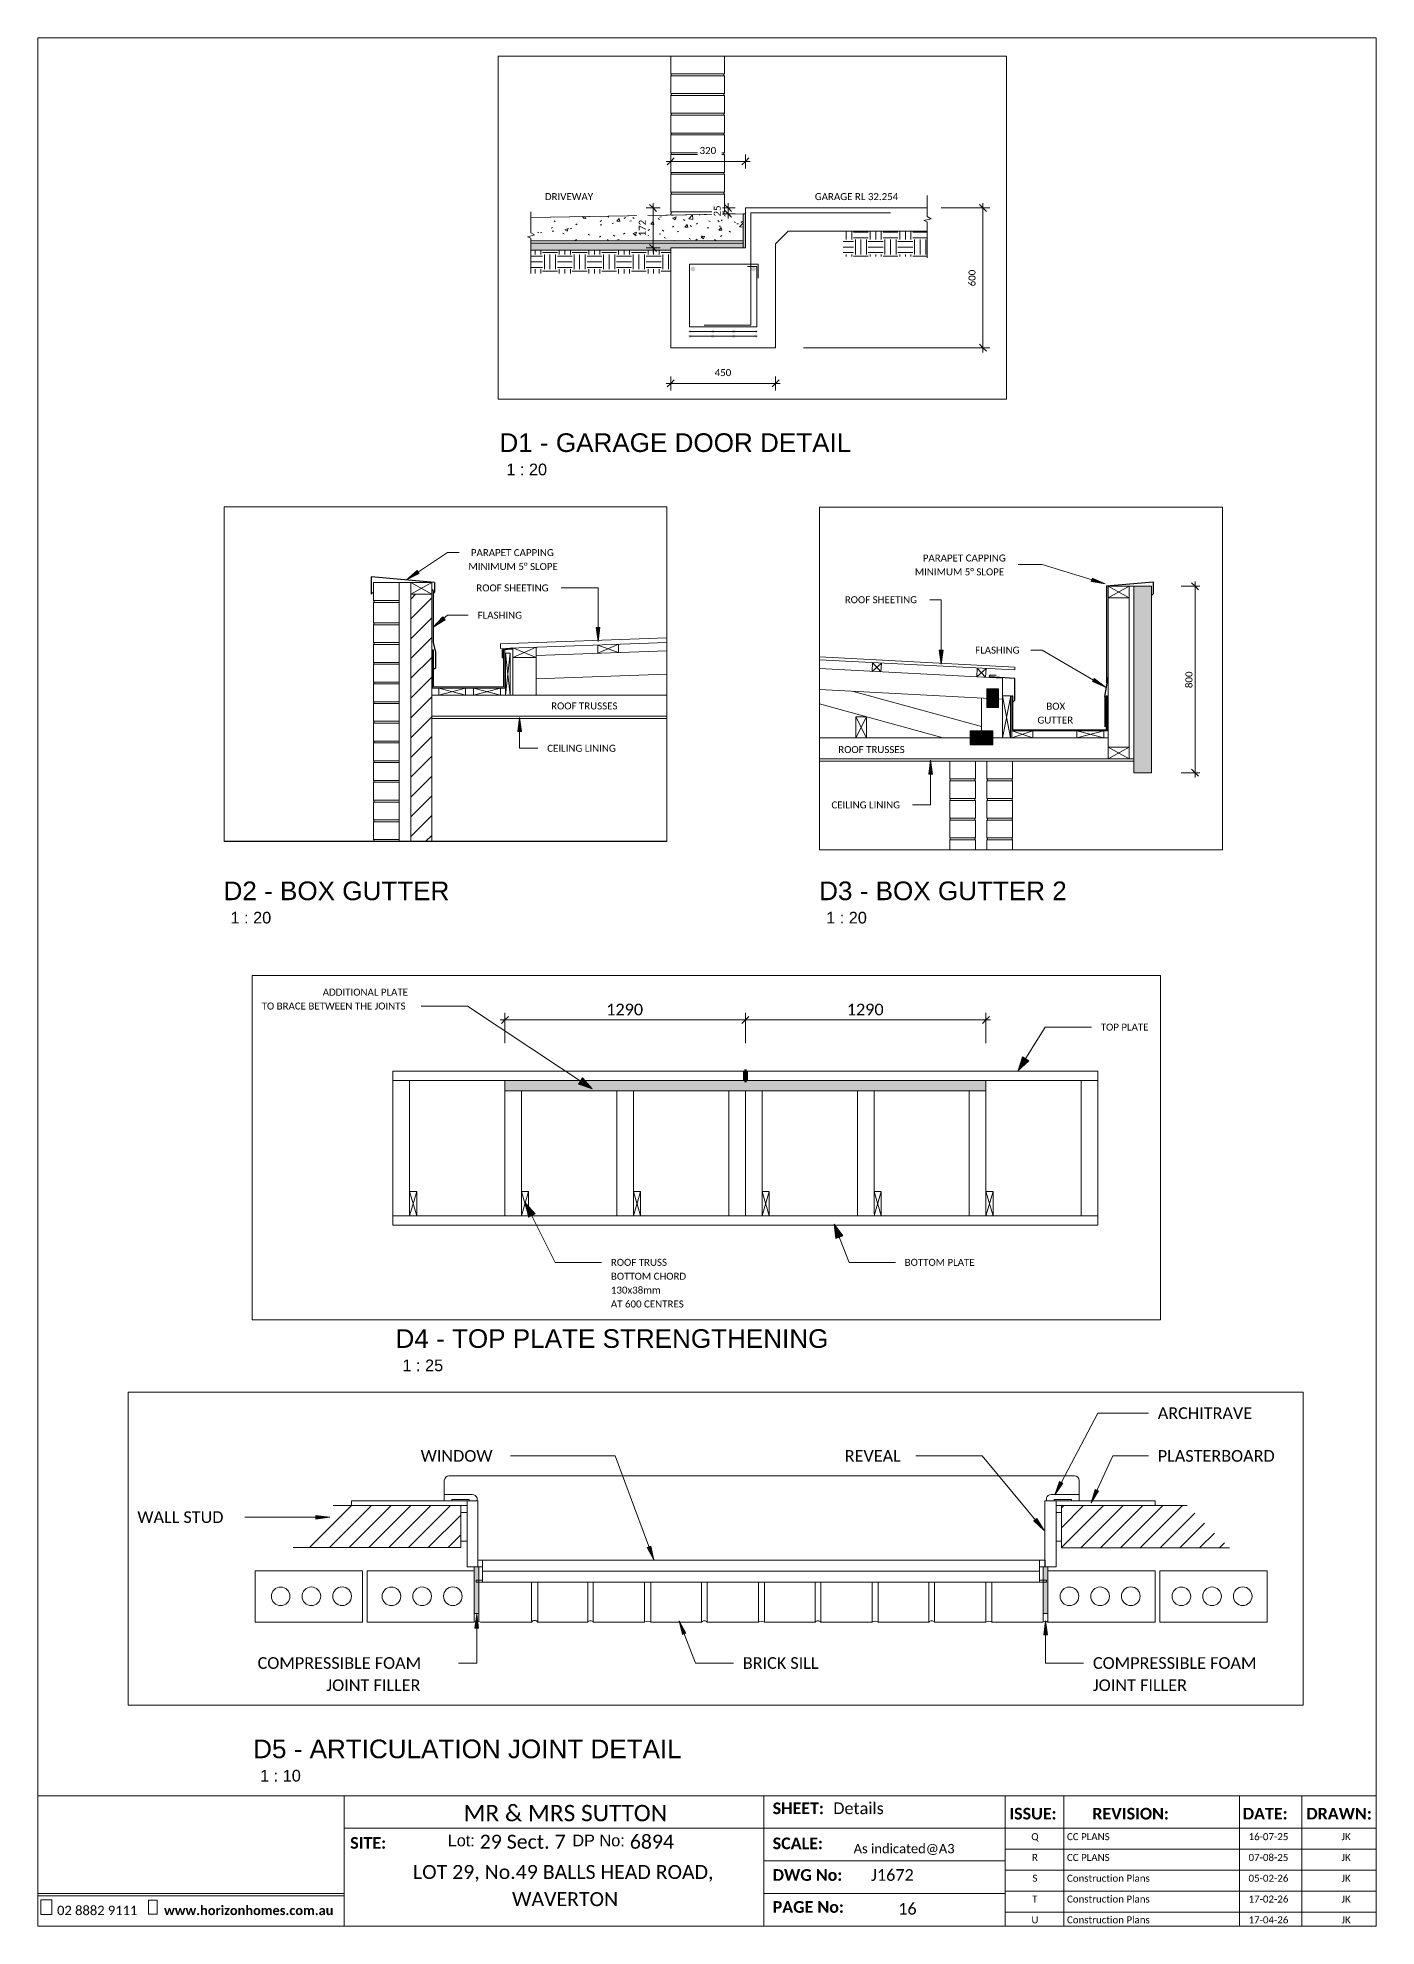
# Paper-space layout 'Layout1' of a CAD drawing. Header units: millimetres. Extents: x 64 to 351, y -65 to 340.
# The model-space entities are those that its viewports show. They can reach past a viewport. Long polylines and large blocks are cut down to what shows.
import ezdxf

# ---------------------------------------------------------------- set-up
doc = ezdxf.new("R2010")
doc.units = ezdxf.units.MM
doc.linetypes.add('Dash - Tight', pattern=[4.5, 3, -1.5])
doc.linetypes.add('Dash 1_16_', pattern=[3.175, 1.5875, -1.5875])
for name, color, linetype, lineweight in [('A-ANNO-DIMS', 211, 'Continuous', 9), ('A-ANNO-DIMS-20', 211, 'Continuous', 9), ('A-ANNO-DIMS-25', 211, 'Continuous', 9), ('A-DETL', 90, 'Continuous', 18), ('A-DETL-GENF', 92, 'Continuous', 18), ('A-DETL-THIN', 151, 'Continuous', 18), ('A-DETL-WIDE', 214, 'Continuous', 70), ('G-ANNO-SCHD', 231, 'Continuous', 9), ('G-ANNO-TEXT', 231, 'Continuous', 9), ('G-ANNO-TTLB', 6, 'Continuous', 9), ('G-ANNO-TTLB-THIN', 151, 'Continuous', 9)]:
    doc.layers.add(name, color=color, linetype=linetype, lineweight=lineweight)
doc.layers.add('G-ANNO-NPLT', color=191, linetype='Continuous', plot=False)
doc.styles.add('Arial', font='arial.ttf', dxfattribs={"height": 2.5})
doc.styles.add('Arial_1', font='arial.ttf', dxfattribs={"height": 4})
doc.styles.add('Calibri', font='calibri.ttf', dxfattribs={"height": 25})
doc.styles.add('Calibri_1', font='calibri.ttf', dxfattribs={"height": 30})
doc.styles.add('Calibri_2', font='calibri.ttf', dxfattribs={"height": 62.5})
doc.styles.add('Calibri_3', font='calibri.ttf', dxfattribs={"height": 37.5})
doc.styles.add('Calibri_4', font='calibri.ttf', dxfattribs={"height": 2})
doc.styles.add('Calibri_5', font='calibri.ttf', dxfattribs={"height": 3})
doc.styles.add('Calibri_6', font='calibri.ttf', dxfattribs={"height": 3.5})
doc.styles.add('Calibri_7', font='calibri.ttf', dxfattribs={"height": 2.5})
doc.styles.add('Calibri_8', font='calibri.ttf', dxfattribs={"height": 1.5})
doc.styles.add('Calibri_B', font='calibrib.ttf', dxfattribs={"height": 2.5})
doc.styles.add('Calibri_B_1', font='calibrib.ttf', dxfattribs={"height": 2})
doc.dimstyles.new('1_5mm_Calibrii', dxfattribs={"dimscale": 304.8, "dimtxt": 35.320453, "dimasz": 0.098425, "dimexe": 0.065617, "dimexo": 0.0625, "dimgap": 0, "dimtad": 1, "dimdec": 0, "dimzin": 0, "dimdsep": 46, "dimtxsty": 'Calibri_1', "dimblk1": 'OBLIQUE', "dimblk2": 'OBLIQUE', "dimsah": 1, "dimcen": 0.09, "dimdle": 0.065617, "dimazin": 0, "dimtfac": 1, "dimtdec": 4, "dimtix": 1, "dimtmove": 0, "dimatfit": 3, "dimfxl": 0.19685, "dimfxlon": 1, "dimtvp": 1, "dimtolj": 1, "dimtzin": 0, "dimarcsym": 2})
doc.dimstyles.new('2_5mm_CALIBRI', dxfattribs={"dimscale": 304.8, "dimtxt": 73.584276, "dimasz": 0.123031, "dimexe": 0.123031, "dimexo": 0.0625, "dimgap": 0, "dimtad": 1, "dimdec": 0, "dimzin": 0, "dimdsep": 46, "dimtxsty": 'Calibri_2', "dimblk1": 'OBLIQUE', "dimblk2": 'OBLIQUE', "dimsah": 1, "dimcen": 0.09, "dimdle": 0.082021, "dimazin": 0, "dimtfac": 1, "dimtdec": 4, "dimtix": 1, "dimtmove": 0, "dimatfit": 3, "dimfxl": 0.410105, "dimfxlon": 1, "dimtvp": 1, "dimtolj": 1, "dimtzin": 0, "dimarcsym": 2})
doc.dimstyles.new('Diagonal_-_1_5mm_Calibri', dxfattribs={"dimscale": 304.8, "dimtxt": 35.320453, "dimasz": 0.098425, "dimexe": 0.098425, "dimexo": 0.0625, "dimgap": 0.065617, "dimtad": 1, "dimdec": 0, "dimzin": 0, "dimdsep": 46, "dimtxsty": 'Calibri_1', "dimblk1": 'OBLIQUE', "dimblk2": 'OBLIQUE', "dimsah": 1, "dimcen": 0.09, "dimdle": 0.065617, "dimazin": 0, "dimtfac": 1, "dimtdec": 4, "dimtix": 1, "dimtmove": 0, "dimatfit": 3, "dimfxl": 0.098425, "dimfxlon": 1, "dimtvp": 1, "dimtfill": 1, "dimtolj": 1, "dimtzin": 0, "dimarcsym": 2})
picture_1 = doc.add_image_def('image1.png', size_in_pixel=(360, 594))
picture_2 = doc.add_image_def('image2.png', size_in_pixel=(422, 563))
picture_3 = doc.add_image_def('image3.jpg', size_in_pixel=(3320, 1085))
pattern_1 = [(45, (0, 0), (-21.2132, 21.2132), [])]

psp = doc.layouts.get("Layout1")

# ---------------------------------------------------------------- texts
at = {"layer": 'G-ANNO-SCHD', "char_height": 1.5, "line_spacing_factor": 1.158048, "style": 'Calibri_8'}
for s, insert, width, attachment_point in [('Q', (277.82, -45.04), 1.9072, 2), ('CC PLANS', (284.69, -45.04), 11.1042, 1), ('16-07-25', (323.62, -45.04), 10.3837, 1), ('JK', (344.55, -45.04), 2.3946, 2), ('R', (277.82, -49.5), 1.547, 2), ('CC PLANS', (284.69, -49.5), 11.1042, 1), ('07-08-25', (323.62, -49.5), 10.3837, 1), ('JK', (344.55, -49.5), 2.3946, 2), ('S', (277.82, -53.96), 1.3139, 2), ('Construction Plans', (284.69, -53.96), 21.5303, 1), ('05-02-26', (323.62, -53.96), 10.3837, 1), ('JK', (344.55, -53.96), 2.3946, 2), ('T', (277.82, -58.42), 1.3774, 2), ('Construction Plans', (284.69, -58.42), 21.5303, 1), ('17-02-26', (323.62, -58.42), 10.3837, 1), ('JK', (344.55, -58.42), 2.3946, 2), ('U', (277.82, -62.88), 1.8224, 2), ('Construction Plans', (284.69, -62.88), 21.5303, 1), ('17-04-26', (323.62, -62.88), 10.3837, 1), ('JK', (344.55, -62.88), 2.3946, 2)]:
    psp.add_mtext(s, dxfattribs=dict(at, insert=insert, width=width, attachment_point=attachment_point))
at = {"layer": 'G-ANNO-TTLB', "attachment_point": 1}
for s, insert, char_height, width, style in [('D1 - GARAGE DOOR DETAIL', (162.99, 255.17), 4, 92.0337, 'Arial_1'), (' 1 : 20', (163.5, 248.67), 2.5, 11.7848, 'Arial'), ('D2 - BOX GUTTER', (103.83, 159.05), 4, 59.0042, 'Arial_1'), ('D3 - BOX GUTTER 2', (231.55, 159.05), 4, 64.6962, 'Arial_1'), (' 1 : 20', (104.35, 152.55), 2.5, 11.7848, 'Arial'), (' 1 : 20', (232.07, 152.55), 2.5, 11.7848, 'Arial'), ('D4 - TOP PLATE STRENGTHENING', (140.71, 63.03), 4, 113.2784, 'Arial_1'), (' 1 : 25', (141.22, 56.53), 2.5, 11.7848, 'Arial'), ('D5 - ARTICULATION JOINT DETAIL', (110.18, -24.97), 4, 112.1561, 'Arial_1'), (' 1 : 10', (110.7, -31.47), 2.5, 11.7848, 'Arial'), ('MR & MRS SUTTON', (155.31, -38.98), 3.5, 53.232, 'Calibri_6'), ('Details', (234.58, -38.46), 2.5, 13.1477, 'Calibri_7'), ('29 Sect. 7', (158.76, -45.38), 3, 22.7679, 'Calibri_5'), ('6894', (190.95, -45.38), 3, 11.865, 'Calibri_5'), ('LOT 29, No.49 BALLS HEAD ROAD,', (144.46, -51.87), 3, 79.5274, 'Calibri_5'), ('J1672', (242.69, -52.76), 2.5, 11.1435, 'Calibri_7'), ('WAVERTON', (165.7, -57.69), 3, 28.0591, 'Calibri_5'), ('16', (248.5, -60), 2.5, 4.8101, 'Calibri_7')]:
    psp.add_mtext(s, dxfattribs=dict(at, insert=insert, char_height=char_height, width=width, style=style))

msp = doc.modelspace()

# ---------------------------------------------------------------- texts
at = {"layer": 'G-ANNO-TEXT', "color": 7, "attachment_point": 1}
for s, insert, char_height, width, style in [(' PARAPET CAPPING ', (9416.4, 2987.2), 30, 460.169, 'Calibri_1'), ('DRIVEWAY', (6831.5, 2922.2), 30, 261.35, 'Calibri_1'), ('GARAGE RL 32.254', (7989.2, 2922.2), 30, 452.152, 'Calibri_1'), ('MINIMUM 5° SLOPE ', (9392.6, 2927.7), 30, 489.029, 'Calibri_1'), ('ADDITIONAL PLATE', (11576.3, 2858.1), 37.5, 579.219, 'Calibri_3'), ('ROOF SHEETING', (9092.5, 2808.3), 30, 392.827, 'Calibri_1'), ('TO BRACE BETWEEN THE JOINTS', (11248.9, 2783.7), 37.5, 976.055, 'Calibri_3'), ('TOP PLATE', (15747, 2670.7), 37.5, 324.683, 'Calibri_3'), ('FLASHING', (9651.4, 2592.1), 30, 240.506, 'Calibri_1'), (' PARAPET CAPPING ', (5562, 2425), 30, 472.996, 'Calibri_1'), ('MINIMUM 5° SLOPE ', (5562, 2365.5), 30, 501.856, 'Calibri_1'), ('BOX ', (9956.9, 2351.5), 30, 115.443, 'Calibri_1'), ('ROOF SHEETING', (5595.9, 2273.5), 30, 392.827, 'Calibri_1'), ('GUTTER', (9918.6, 2292), 30, 194.008, 'Calibri_1'), ('FLASHING', (5601.6, 2156.4), 30, 240.506, 'Calibri_1'), ('ROOF TRUSSES', (9064.5, 2165.6), 30, 362.363, 'Calibri_1'), ('CEILING LINING', (9035.2, 1928.1), 30, 371.983, 'Calibri_1'), ('ROOF TRUSSES', (5916.8, 1767.3), 30, 362.363, 'Calibri_1'), ('CEILING LINING', (5899.8, 1585.7), 30, 371.983, 'Calibri_1'), ('ROOF TRUSS ', (13121, 1409.5), 37.5, 398.84, 'Calibri_3'), ('BOTTOM PLATE', (14696, 1409.5), 37.5, 477.004, 'Calibri_3'), ('BOTTOM CHORD', (13121, 1335.1), 37.5, 515.084, 'Calibri_3'), ('130x38mm', (13121, 1260.7), 37.5, 342.721, 'Calibri_3'), ('AT 600 CENTRES', (13121, 1186.3), 37.5, 495.042, 'Calibri_3')]:
    msp.add_mtext(s, dxfattribs=dict(at, insert=insert, char_height=char_height, width=width, style=style))

# ---------------------------------------------------------------- blocks, each defined once
blk = doc.blocks.new('HH Titleblock Portrait - No Nth Point - HH Titleblock Portrait-2104536-Details')
at = {"layer": 'G-ANNO-TTLB'}
for p, q in [((64, 340), (64, -65)), ((351, 340), (64, 340)), ((351, -65), (351, 340)), ((64, -37), (351, -37)), ((129.72, -37), (129.72, -65)), ((219.72, -37), (219.72, -65)), ((271.46, -37), (271.46, -65)), ((284.01, -37), (284.01, -65)), ((321.69, -37), (321.69, -65)), ((335.06, -37), (335.06, -65)), ((129.72, -44), (271.46, -44)), ((271.46, -44), (351, -44)), ((219.72, -51), (271.46, -51)), ((64, -58), (129.72, -58)), ((219.72, -58), (271.46, -58)), ((64, -65), (351, -65))]:
    blk.add_line(p, q, dxfattribs=at)
at = {"layer": 'G-ANNO-TTLB-THIN'}
for p, q in [((271.46, -44), (349.18, -44)), ((271.46, -48.5), (351, -48.5)), ((271.46, -53), (351, -53)), ((271.46, -57.5), (351, -57.5)), ((271.46, -62), (351, -62))]:
    blk.add_line(p, q, dxfattribs=at)
at = {"layer": 'G-ANNO-TTLB', "attachment_point": 1}
for s, insert, char_height, width, style in [('SHEET:', (221.58, -38.46), 2.5, 13.4683, 'Calibri_B'), ('ISSUE:', (272.32, -39.61), 2.5, 12.5063, 'Calibri_B'), ('REVISION:', (290.12, -39.61), 2.5, 20.2025, 'Calibri_B'), ('DATE:', (322.38, -39.61), 2.5, 11.7848, 'Calibri_B'), ('DRAWN:', (336.01, -39.61), 2.5, 17.1561, 'Calibri_B'), ('SITE:', (130.99, -45.88), 2.5, 9.4599, 'Calibri_B'), ('Lot:', (151.9, -45.36), 2.5, 7.0549, 'Arial'), ('DP No:', (178.62, -45.36), 2.5, 13.6287, 'Arial'), ('SCALE:', (221.58, -45.98), 2.5, 13.2278, 'Calibri_B'), ('DWG No:', (221.58, -52.76), 2.5, 18.2785, 'Calibri_B'), ('02 8882 9111 ', (68.14, -60.61), 2, 21.8861, 'Calibri_4'), ('       www.horizonhomes.com.au', (86.2, -60.61), 2, 51.7088, 'Calibri_B_1'), ('PAGE No:', (221.58, -59.62), 2.5, 18.7595, 'Calibri_B')]:
    blk.add_mtext(s, dxfattribs=dict(at, insert=insert, char_height=char_height, width=width, style=style))
at = {"layer": 'G-ANNO-TTLB'}
image = blk.add_image(picture_3, insert=(64, -58.47), size_in_units=(65.69, 21.47), dxfattribs=at)
image.dxf.flags = 7
image = blk.add_image(picture_2, insert=(64.64, -62.48), size_in_units=(2.36, 3.14), dxfattribs=at)
image.dxf.flags = 7
image = blk.add_image(picture_1, insert=(87.77, -62.44), size_in_units=(1.85, 3.05), dxfattribs=at)
image.dxf.flags = 7
blk = doc.blocks.new('DIMBLOCK1-D1 - GARAGE DOOR DETAIL')
at = {"layer": 'A-ANNO-DIMS-20'}
for p, q in [((7371.1, 2105.7), (7371.1, 2135.7)), ((7371.1, 2105.7), (7386.1, 2120.7)), ((7821.1, 2105.7), (7821.1, 2135.7)), ((7821.1, 2105.7), (7836.1, 2120.7)), ((7351.1, 2105.7), (7841.1, 2105.7)), ((7371.1, 2105.7), (7356.1, 2090.7)), ((7371.1, 2105.7), (7371.1, 2075.7)), ((7821.1, 2105.7), (7806.1, 2090.7)), ((7821.1, 2105.7), (7821.1, 2075.7))]:
    blk.add_line(p, q, dxfattribs=at)
at = {"layer": 'A-ANNO-DIMS-20', "color": 0, "insert": (7559.6, 2167.3), "char_height": 30, "width": 87.548, "attachment_point": 1, "line_spacing_factor": 1.158048, "style": 'Calibri_1', "bg_fill": 3, "box_fill_scale": 1.25, "bg_fill_color": 9, "bg_fill_true_color": 13158600, "bg_fill_transparency": 0}
blk.add_mtext('450', dxfattribs=at)
blk = doc.blocks.new('_Oblique')
at = {"color": 0, "linetype": 'ByBlock', "lineweight": -2}
blk.add_line((-0.5, -0.5), (0.5, 0.5), dxfattribs=at)
blk = doc.blocks.new('DIMBLOCK2-D1 - GARAGE DOOR DETAIL')
at = {"layer": 'A-ANNO-DIMS-20'}
for p, q in [((8710, 2238.8), (8710, 2878.8)), ((8710, 2858.8), (8680, 2858.8)), ((8710, 2858.8), (8695, 2873.8)), ((8710, 2858.8), (8725, 2843.8)), ((8710, 2858.8), (8740, 2858.8)), ((8710, 2258.8), (8695, 2273.8)), ((8710, 2258.8), (8680, 2258.8)), ((8710, 2258.8), (8725, 2243.8)), ((8710, 2258.8), (8740, 2258.8))]:
    blk.add_line(p, q, dxfattribs=at)
at = {"layer": 'A-ANNO-DIMS-20', "color": 0, "insert": (8648.4, 2522.4), "char_height": 30, "width": 87.548, "attachment_point": 1, "rotation": 90, "line_spacing_factor": 1.158048, "style": 'Calibri_1', "bg_fill": 3, "box_fill_scale": 1.25, "bg_fill_color": 9, "bg_fill_true_color": 13158600, "bg_fill_transparency": 0}
blk.add_mtext('600', dxfattribs=at)
blk = doc.blocks.new('DIMBLOCK3-D1 - GARAGE DOOR DETAIL')
at = {"layer": 'A-ANNO-DIMS-20'}
for p, q in [((7371.5, 3058.3), (7371.5, 3088.3)), ((7691.5, 3058.3), (7691.5, 3088.3)), ((7351.5, 3058.3), (7711.5, 3058.3)), ((7371.5, 3058.3), (7356.5, 3043.3)), ((7371.5, 3058.3), (7386.5, 3073.3)), ((7371.5, 3058.3), (7371.5, 3028.3)), ((7691.5, 3058.3), (7676.5, 3043.3)), ((7691.5, 3058.3), (7706.5, 3073.3)), ((7691.5, 3058.3), (7691.5, 3028.3))]:
    blk.add_line(p, q, dxfattribs=at)
at = {"layer": 'A-ANNO-DIMS-20', "color": 0, "insert": (7495, 3119.9), "char_height": 30, "width": 87.548, "attachment_point": 1, "line_spacing_factor": 1.158048, "style": 'Calibri_1', "bg_fill": 3, "box_fill_scale": 1.25, "bg_fill_color": 9, "bg_fill_true_color": 13158600, "bg_fill_transparency": 0}
blk.add_mtext('320', dxfattribs=at)
blk = doc.blocks.new('DIMBLOCK4-D1 - GARAGE DOOR DETAIL')
at = {"layer": 'A-ANNO-DIMS-20'}
for p, q in [((7295.9, 2666.8), (7295.9, 2878.8)), ((7295.9, 2858.8), (7265.9, 2858.8)), ((7295.9, 2858.8), (7280.9, 2873.8)), ((7295.9, 2858.8), (7310.9, 2843.8)), ((7295.9, 2858.8), (7325.9, 2858.8)), ((7295.9, 2686.8), (7265.9, 2686.8)), ((7295.9, 2686.8), (7280.9, 2701.8)), ((7295.9, 2686.8), (7310.9, 2671.8)), ((7295.9, 2686.8), (7325.9, 2686.8))]:
    blk.add_line(p, q, dxfattribs=at)
at = {"layer": 'A-ANNO-DIMS-20', "color": 0, "insert": (7234.3, 2736.4), "char_height": 30, "width": 87.548, "attachment_point": 1, "rotation": 90, "line_spacing_factor": 1.158048, "style": 'Calibri_1', "bg_fill": 3, "box_fill_scale": 1.25, "bg_fill_color": 9, "bg_fill_true_color": 13158600, "bg_fill_transparency": 0}
blk.add_mtext('172', dxfattribs=at)
blk = doc.blocks.new('DIMBLOCK5-D1 - GARAGE DOOR DETAIL')
at = {"layer": 'A-ANNO-DIMS-20'}
for p, q in [((7617.3, 2813.8), (7617.3, 2878.8)), ((7617.3, 2858.8), (7587.3, 2858.8)), ((7617.3, 2858.8), (7602.3, 2873.8)), ((7617.3, 2833.8), (7602.3, 2848.8)), ((7617.3, 2858.8), (7632.3, 2843.8)), ((7617.3, 2858.8), (7647.3, 2858.8)), ((7617.3, 2833.8), (7587.3, 2833.8)), ((7617.3, 2833.8), (7632.3, 2818.8)), ((7617.3, 2833.8), (7647.3, 2833.8))]:
    blk.add_line(p, q, dxfattribs=at)
at = {"layer": 'A-ANNO-DIMS-20', "color": 0, "insert": (7555.7, 2822), "char_height": 30, "width": 58.366, "attachment_point": 1, "rotation": 90, "line_spacing_factor": 1.158048, "style": 'Calibri_1', "bg_fill": 3, "box_fill_scale": 1.25, "bg_fill_color": 9, "bg_fill_true_color": 13158600, "bg_fill_transparency": 0}
blk.add_mtext('25', dxfattribs=at)
blk = doc.blocks.new('DIMBLOCK6-D3 - BOX GUTTER 2')
at = {"layer": 'A-ANNO-DIMS-20'}
for p, q in [((10595, 2850.8), (10535, 2850.8)), ((10595, 2850.8), (10580, 2865.8)), ((10595, 2030.8), (10595, 2870.8)), ((10595, 2850.8), (10610, 2835.8)), ((10595, 2850.8), (10615, 2850.8)), ((10595, 2050.8), (10580, 2065.8)), ((10595, 2050.8), (10535, 2050.8)), ((10595, 2050.8), (10610, 2035.8)), ((10595, 2050.8), (10615, 2050.8))]:
    blk.add_line(p, q, dxfattribs=at)
at = {"layer": 'A-ANNO-DIMS-20', "color": 0, "insert": (10553.4, 2414.3), "char_height": 30, "width": 87.548, "attachment_point": 1, "rotation": 90, "line_spacing_factor": 1.158048, "style": 'Calibri_1'}
blk.add_mtext('800', dxfattribs=at)
blk = doc.blocks.new('DIMBLOCK7-D4 - TOP PLATE STRENGTHENING')
at = {"layer": 'A-ANNO-DIMS-25', "color": 30}
for p, q in [((12552.4, 2690.9), (12552.4, 2728.4)), ((13842.1, 2690.9), (13842.1, 2728.4)), ((12527.4, 2690.9), (13842.1, 2690.9)), ((12552.4, 2690.9), (12533.7, 2672.2)), ((12552.4, 2690.9), (12571.2, 2709.7)), ((12552.4, 2690.9), (12552.4, 2565.9)), ((13842.1, 2690.9), (13823.3, 2672.2)), ((13842.1, 2690.9), (13860.8, 2709.7)), ((13842.1, 2690.9), (13842.1, 2565.9))]:
    blk.add_line(p, q, dxfattribs=at)
at = {"layer": 'A-ANNO-DIMS-25', "color": 0, "insert": (13095.9, 2777.6), "char_height": 62.5, "width": 243.19, "attachment_point": 1, "line_spacing_factor": 1.158048, "style": 'Calibri_2'}
blk.add_mtext('1290', dxfattribs=at)
blk = doc.blocks.new('DIMBLOCK8-D4 - TOP PLATE STRENGTHENING')
at = {"layer": 'A-ANNO-DIMS-25', "color": 30}
for p, q in [((13842.1, 2690.9), (13842.1, 2728.4)), ((15131.8, 2690.9), (15131.8, 2728.4)), ((13842.1, 2690.9), (13823.3, 2672.2)), ((13842.1, 2690.9), (13860.8, 2709.7)), ((13842.1, 2690.9), (15156.8, 2690.9)), ((13842.1, 2690.9), (13842.1, 2565.9)), ((15131.8, 2690.9), (15113, 2672.2)), ((15131.8, 2690.9), (15150.5, 2709.7)), ((15131.8, 2690.9), (15131.8, 2565.9))]:
    blk.add_line(p, q, dxfattribs=at)
at = {"layer": 'A-ANNO-DIMS-25', "color": 0, "insert": (14385.6, 2777.6), "char_height": 62.5, "width": 243.19, "attachment_point": 1, "line_spacing_factor": 1.158048, "style": 'Calibri_2'}
blk.add_mtext('1290', dxfattribs=at)

# ---------------------------------------------------------------- dimensions: what is measured, and where the dimension line sits
at = {"layer": 'A-ANNO-DIMS'}
dim = msp.add_linear_dim(base=(10595, 2850.8), p1=(10535, 2050.8), p2=(10535, 2850.8), angle=90, dimstyle='1_5mm_Calibrii', override={"dimpost": '<>', "dimfxl": 800}, dxfattribs=at)
dim.commit()
dim.dimension.update_dxf_attribs({"geometry": 'DIMBLOCK6-D3 - BOX GUTTER 2', "text_midpoint": (10579.6, 2450.8)})
at = {"layer": 'A-ANNO-DIMS', "color": 30}
for base, p1, p2, picture, middle in [((13842.1, 2690.9), (12552.4, 2565.9), (13842.1, 2565.9), 'DIMBLOCK7-D4 - TOP PLATE STRENGTHENING', (13197.3, 2722.9)), ((15131.8, 2690.9), (13842.1, 2565.9), (15131.8, 2565.9), 'DIMBLOCK8-D4 - TOP PLATE STRENGTHENING', (14486.9, 2722.9))]:
    dim = msp.add_linear_dim(base=base, p1=p1, p2=p2, dimstyle='2_5mm_CALIBRI', override={"dimpost": '<>', "dimfxl": 1289.657523}, dxfattribs=at)
    dim.commit()
    dim.dimension.update_dxf_attribs({"geometry": picture, "text_midpoint": middle})
at = {"layer": 'A-ANNO-DIMS'}
dim = msp.add_linear_dim(base=(7821.1, 2105.7), p1=(7371.1, 2135.7), p2=(7821.1, 2135.7), dimstyle='Diagonal_-_1_5mm_Calibri', override={"dimpost": '<>', "dimfxl": 450}, dxfattribs=at)
dim.commit()
dim.dimension.update_dxf_attribs({"geometry": 'DIMBLOCK1-D1 - GARAGE DOOR DETAIL', "text_midpoint": (7596.1, 2141.1)})

# ---------------------------------------------------------------- hatches: boundary and pattern name
at = {"layer": 'A-DETL-GENF'}
h = msp.add_hatch(dxfattribs=at)
h.set_pattern_fill('FP_1', color=8, style=0, pattern_type=2)
h.set_pattern_definition(pattern_1)
h.paths.add_polyline_path([(2159.5, 3127.9), (2518.8, 3127.9), (2518.8, 3217.9), (2249.5, 3217.9)])
h = msp.add_hatch(dxfattribs=at)
h.set_pattern_fill('FP_1', color=8, style=0, pattern_type=2)
h.set_pattern_definition(pattern_1)
h.paths.add_polyline_path([(3806.8, 3217.9), (3806.8, 3127.1), (4166.8, 3127.1), (4076, 3217.9)])
for color, points in [(10, [(2547.7, 2986.6), (2557.7, 2986.6), (2557.7, 3086.6), (2547.7, 3086.6)]), (10, [(3767.7, 2986.6), (3777.7, 2986.6), (3777.7, 3086.6), (3767.7, 3086.6)]), (10, [(10332.1, 2050.8), (10407.1, 2050.8), (10407.1, 2850.8), (10332.1, 2850.8)]), (10, [(7681.5, 2686.8), (7691.5, 2686.8), (7691.5, 2833.8), (7681.5, 2833.7), (7681.5, 2774.1)]), (9, [(9701, 2411.3), (9701, 2331.3), (9751, 2331.3), (9751, 2411.3)]), (7, [(13836.7, 2365.5), (13847.9, 2365.5), (13847.9, 2415.5), (13836.7, 2415.5)]), (10, [(10218.3, 2230.8), (10218.3, 2380.8), (10213.3, 2380.8), (10213.3, 2235.8), (9813.3, 2235.8), (9813.3, 2380.8), (9808.3, 2380.8), (9808.3, 2230.8)]), (10, [(13836.7, 2310.3), (15131.8, 2310.3), (15131.8, 2365.5), (12552.4, 2365.5), (12552.4, 2310.3)]), (9, [(9630.1, 2230.6), (9630.1, 2171), (9727.5, 2171), (9727.5, 2230.6)]), (10, [(5407.7, 1828.6), (5717.7, 1828.6), (5717.7, 1993.6), (5712.7, 1993.6), (5712.7, 1833.6), (5412.7, 1833.6), (5412.7, 1993.6), (5407.7, 1993.6)])]:
    msp.add_hatch(color=color, dxfattribs=at).paths.add_polyline_path(points)
h = msp.add_hatch(dxfattribs=at)
h.set_pattern_fill('FP_3', color=8, style=0, pattern_type=2)
h.set_pattern_definition([(50, (4789.66, 0), (145.7474, -12.7507), [15.24, -167.64]), (355, (4789.66, 0), (-28.194, 152.846), [12.192, -134.112]), (100.451, (4801.8, -1.06), (117.554, 140.0937), [12.952, -142.472]), (46.184, (4789.66, 40.64), (216.8635, -33.634), [22.86, -251.46]), (96.636, (4807.73, 37.84), (189.922, 197.942), [19.428, -213.708]), (351.184, (4789.66, 40.64), (189.925, 197.94), [18.288, -201.168]), (21, (4809.98, 30.48), (121.292, -81.8118), [15.24, -167.64]), (326, (4809.98, 30.48), (49.442, 147.3507), [12.192, -134.112]), (71.451, (4820.09, 23.66), (170.734, 65.5375), [12.952, -142.472]), (37.5, (4789.66, 0), (2.47086, 67.64346), [6.706, -125.781, 6.706, -129.438, -134.62]), (37.5, (4789.66, 0), (2.47086, 67.64346), [-268.63, 6.706, -127.914]), (7.5, (4789.66, 0), (53.4554, 80.144), [6.706, -70.917, 6.706, -122.733, -51.308]), (7.5, (4789.66, 0), (53.4554, 80.144), [-207.061, 6.706, -44.602]), (327.5, (4744.344, 0), (108.4723, -4.58285), [6.706, -44.094, 6.706, -151.79, -210.312]), (327.5, (4744.344, 0), (108.4723, -4.58285), [-209.296, 6.706, -203.606]), (317.5, (4724.02, 0), (118.503, 20.3417), [6.706, -59.334, 6.706, -98.552, -149.352]), (317.5, (4724.02, 0), (118.503, 20.3417), [-171.298, 6.706, -142.646])])
h.paths.add_polyline_path([(7681.5, 2717.8), (7681.5, 2833.7), (6771.1, 2817.8), (6771.1, 2717.8), (7176, 2717.8)])
h = msp.add_hatch(dxfattribs=at)
h.set_pattern_fill('FP_5', color=8, style=0, pattern_type=2)
h.set_pattern_definition([(0, (4789.66, 0), (63.5, 63.5), [63.5, -63.5]), (0, (4789.66, 23.81), (63.5, 63.5), [63.5, -63.5]), (0, (4789.66, 47.625), (63.5, 63.5), [63.5, -63.5]), (90, (4797.595, 55.56), (-63.5, 63.5), [63.5, -63.5]), (90, (4821.41, 55.56), (-63.5, 63.5), [63.5, -63.5]), (90, (4845.22, 55.56), (-63.5, 63.5), [63.5, -63.5])])
h.paths.add_polyline_path([(7371.1, 2576.8), (7371.1, 2676.8), (6771.1, 2676.8), (6771.1, 2576.8), (7176, 2576.8)])
h.paths.add_polyline_path([(8470.9, 2650.4), (8470.9, 2758.8), (8110.9, 2758.8), (8110.9, 2650.4), (8266, 2650.4)])
h = msp.add_hatch(dxfattribs=at)
h.set_pattern_fill('FP_4', color=8, style=0, pattern_type=2)
h.set_pattern_definition([(0, (4789.6583, 0), (20.32, 5.08), [1.676, -13.564, 1.676, -13.564, -81.28]), (0, (4789.6583, 0), (20.32, 5.08), [-30.48, 1.676, -28.804, 1.676, -13.564, -35.56]), (0, (4789.6583, 0), (20.32, 5.08), [-76.2, 1.676, -8.484, 1.676, -23.724]), (120, (4797.2783, 2.54), (-14.559409, 15.057636), [1.676, -13.564, 1.676, -13.564, -81.28]), (120, (4797.2783, 2.54), (-14.559409, 15.057636), [-30.48, 1.676, -28.804, 1.676, -13.564, -35.56]), (120, (4797.2783, 2.54), (-14.559409, 15.057636), [-76.2, 1.676, -8.484, 1.676, -23.724]), (240, (4799.8183, 12.7), (-5.760591, -20.137636), [1.676, -13.564, 1.676, -13.564, -81.28]), (240, (4799.8183, 12.7), (-5.760591, -20.137636), [-30.48, 1.676, -28.804, 1.676, -13.564, -35.56]), (240, (4799.8183, 12.7), (-5.760591, -20.137636), [-76.2, 1.676, -8.484, 1.676, -23.724])])
h.paths.add_polyline_path([(7371.1, 2676.8), (7371.1, 2686.8), (7681.5, 2686.8), (7681.5, 2707.8), (6771.1, 2707.8), (6771.1, 2676.8), (7176, 2676.8)])
h = msp.add_hatch(color=7, dxfattribs=at)
h.paths.add_polyline_path([(7726.6, 2586.8), (7729.2, 2587.2), (7731.6, 2588.2), (7733.7, 2589.8), (7735.3, 2591.8), (7736.3, 2594.2), (7736.6, 2596.8), (7736.3, 2599.4), (7735.3, 2601.8), (7733.7, 2603.9), (7731.6, 2605.5), (7729.2, 2606.5), (7726.6, 2606.8), (7724, 2606.5), (7721, 2605), (7719.6, 2603.9), (7718, 2601.8), (7717, 2599.4), (7716.6, 2596.8), (7717, 2594.2), (7718, 2591.8), (7719.6, 2589.8), (7721.6, 2588.2), (7724, 2587.2)])
h.paths.add_polyline_path([(7466.6, 2586.8), (7469.2, 2587.2), (7471.6, 2588.2), (7473.7, 2589.8), (7475.3, 2591.8), (7476.3, 2594.2), (7476.6, 2596.8), (7476.3, 2599.4), (7475.3, 2601.8), (7473.7, 2603.9), (7471.6, 2605.5), (7469.2, 2606.5), (7466.6, 2606.8), (7464, 2606.5), (7461.6, 2605.5), (7459.6, 2603.9), (7458, 2601.8), (7457, 2599.4), (7456.6, 2596.8), (7457, 2594.2), (7458, 2591.8), (7459.6, 2589.8), (7461.6, 2588.2), (7464, 2587.2)])
h = msp.add_hatch(color=7, dxfattribs=at)
h.paths.add_polyline_path([(7454, 2321.3), (7455.8, 2321.5), (7457.5, 2322.2), (7458.9, 2323.3), (7460.1, 2324.8), (7460.8, 2326.5), (7461, 2328.3), (7460.8, 2330.1), (7460.1, 2331.8), (7458.9, 2333.2), (7457.5, 2334.3), (7455.8, 2335), (7454, 2335.3), (7452.2, 2335), (7450.5, 2334.3), (7449, 2333.2), (7447.9, 2331.8), (7447.2, 2330.1), (7447, 2328.3), (7447.2, 2326.5), (7448.5, 2324.1), (7449, 2323.3), (7450.5, 2322.2), (7452.2, 2321.5)])
h.paths.add_polyline_path([(7641, 2321.3), (7642.8, 2321.5), (7644.5, 2322.2), (7646, 2323.3), (7647.1, 2324.8), (7647.8, 2326.5), (7648, 2328.3), (7647.8, 2330.1), (7647.1, 2331.8), (7646, 2333.2), (7644.5, 2334.3), (7642.8, 2335), (7641, 2335.3), (7639.2, 2335), (7637.5, 2334.3), (7635.8, 2332.9), (7634.9, 2331.8), (7634.2, 2330.1), (7634, 2328.3), (7634.2, 2326.5), (7634.9, 2324.8), (7636.1, 2323.3), (7637.5, 2322.2), (7639.2, 2321.5)])
h.paths.add_polyline_path([(7551, 2321.3), (7552.8, 2321.5), (7554.5, 2322.2), (7556, 2323.3), (7557.1, 2324.8), (7557.8, 2326.5), (7558, 2328.3), (7557.8, 2330.1), (7557.1, 2331.8), (7556, 2333.2), (7554.5, 2334.3), (7552.8, 2335), (7550.7, 2335.2), (7549.2, 2335), (7547.5, 2334.3), (7546.1, 2333.2), (7544.9, 2331.8), (7544.2, 2330.1), (7544, 2328.3), (7544.2, 2326.5), (7544.9, 2324.8), (7546.1, 2323.3), (7547.5, 2322.2), (7549.2, 2321.5), (7550.7, 2321.3)])
h.paths.add_polyline_path([(7737.9, 2321.7), (7739.7, 2322), (7741.4, 2322.7), (7742.8, 2323.8), (7743.9, 2325.2), (7744.6, 2326.9), (7744.9, 2328.7), (7744.6, 2330.6), (7743.9, 2332.2), (7742.8, 2333.7), (7741.4, 2334.8), (7739.7, 2335.5), (7737.9, 2335.7), (7736.1, 2335.5), (7734.4, 2334.8), (7732.9, 2333.7), (7731.8, 2332.2), (7731.1, 2330.6), (7730.9, 2328.7), (7731.1, 2326.9), (7731.8, 2325.2), (7732.9, 2323.8), (7734.4, 2322.7), (7736.1, 2322)])
h.paths.add_polyline_path([(7641, 2325.3), (7639.5, 2325.7), (7638.4, 2326.8), (7638, 2328.3), (7638.4, 2329.8), (7639.5, 2330.9), (7641, 2331.3), (7642.5, 2330.9), (7643.6, 2329.8), (7644, 2328.3), (7643.6, 2326.8), (7642.5, 2325.7), (7641.8, 2325.4)])
h.paths.add_polyline_path([(7454, 2325.3), (7452.5, 2325.7), (7451.4, 2326.8), (7451, 2328.3), (7451.4, 2329.8), (7452.5, 2330.9), (7454, 2331.3), (7455.5, 2330.9), (7456.6, 2329.8), (7457, 2328.3), (7456.6, 2326.8), (7455.5, 2325.7), (7454.8, 2325.4)])
h.paths.add_polyline_path([(7551, 2325.3), (7549.5, 2325.7), (7548.4, 2326.8), (7548, 2328.3), (7548.4, 2329.8), (7549.5, 2330.9), (7551, 2331.3), (7552.5, 2330.9), (7553.6, 2329.8), (7554, 2328.3), (7553.6, 2326.8), (7552.5, 2325.7), (7551.8, 2325.4)])
h.paths.add_polyline_path([(7737.9, 2325.7), (7736.4, 2326.2), (7735.3, 2327.2), (7734.9, 2328.7), (7735.3, 2330.2), (7736.4, 2331.3), (7737.9, 2331.7), (7739.4, 2331.3), (7740.5, 2330.2), (7740.9, 2328.7), (7740.5, 2327.2), (7739.4, 2326.2), (7738, 2325.8)])
h = msp.add_hatch(color=7, dxfattribs=at)
h.paths.add_polyline_path([(7454, 2301.3), (7455.8, 2301.5), (7457.5, 2302.2), (7458.9, 2303.3), (7460.1, 2304.8), (7460.8, 2306.5), (7461, 2308.3), (7460.8, 2310.1), (7460.1, 2311.8), (7458.9, 2313.2), (7457.4, 2314.4), (7455.8, 2315), (7454, 2315.3), (7452.2, 2315), (7450.5, 2314.3), (7449, 2313.2), (7447.9, 2311.8), (7447.2, 2310.1), (7447, 2308.3), (7447.2, 2306.5), (7448.5, 2304.1), (7449, 2303.3), (7450.5, 2302.2), (7452.2, 2301.5)])
h.paths.add_polyline_path([(7641, 2301.3), (7642.8, 2301.5), (7644.5, 2302.2), (7646, 2303.3), (7647.1, 2304.8), (7647.8, 2306.5), (7648, 2308.3), (7647.8, 2310.1), (7647.1, 2311.8), (7646, 2313.2), (7644.4, 2314.4), (7642.8, 2315), (7641, 2315.3), (7639.2, 2315), (7637.5, 2314.3), (7636.1, 2313.2), (7634.9, 2311.8), (7634.2, 2310.1), (7634, 2308.3), (7634.2, 2306.5), (7634.9, 2304.8), (7636.1, 2303.3), (7637.5, 2302.2), (7639.2, 2301.5)])
h.paths.add_polyline_path([(7551, 2301.3), (7552.8, 2301.5), (7554.5, 2302.2), (7556, 2303.3), (7557.1, 2304.8), (7557.8, 2306.5), (7558, 2308.3), (7557.8, 2310.1), (7557.1, 2311.8), (7556, 2313.2), (7554.4, 2314.4), (7552.8, 2315), (7550.7, 2315.2), (7549.2, 2315), (7547.5, 2314.3), (7546.1, 2313.2), (7544.9, 2311.8), (7544.2, 2310.1), (7544, 2308.3), (7544.2, 2306.5), (7544.9, 2304.8), (7546.1, 2303.3), (7547.5, 2302.2), (7549.2, 2301.5)])
h.paths.add_polyline_path([(7737.9, 2301.7), (7739.7, 2302), (7741.4, 2302.7), (7742.8, 2303.8), (7743.9, 2305.2), (7744.6, 2306.9), (7744.9, 2308.7), (7744.6, 2310.6), (7743.9, 2312.2), (7742.8, 2313.7), (7741.4, 2314.8), (7739.7, 2315.5), (7737.9, 2315.7), (7736.1, 2315.5), (7733.8, 2314.4), (7732.9, 2313.7), (7731.8, 2312.2), (7731.1, 2310.6), (7730.9, 2308.7), (7731.1, 2306.9), (7731.8, 2305.2), (7732.9, 2303.8), (7734.4, 2302.7), (7736.1, 2302)])
h.paths.add_polyline_path([(7641, 2305.3), (7639.5, 2305.7), (7638.4, 2306.8), (7638, 2308.3), (7638.4, 2309.8), (7639.5, 2310.9), (7641, 2311.3), (7642.5, 2310.9), (7643.6, 2309.8), (7644, 2308.3), (7643.6, 2306.8), (7642.5, 2305.7), (7641.8, 2305.4)])
h.paths.add_polyline_path([(7454, 2305.3), (7452.5, 2305.7), (7451.4, 2306.8), (7451, 2308.3), (7451.4, 2309.8), (7452.5, 2310.9), (7454, 2311.3), (7455.5, 2310.9), (7456.6, 2309.8), (7457, 2308.3), (7456.6, 2306.8), (7455.5, 2305.7), (7454.8, 2305.4)])
h.paths.add_polyline_path([(7551, 2305.3), (7549.5, 2305.7), (7548.4, 2306.8), (7548, 2308.3), (7548.4, 2309.8), (7549.5, 2310.9), (7551, 2311.3), (7552.5, 2310.9), (7553.6, 2309.8), (7554, 2308.3), (7553.6, 2306.8), (7552.5, 2305.7), (7551.8, 2305.4)])
h.paths.add_polyline_path([(7737.9, 2305.7), (7736.4, 2306.2), (7735.3, 2307.2), (7734.9, 2308.7), (7735.3, 2310.2), (7736.4, 2311.3), (7737.9, 2311.7), (7739.4, 2311.3), (7740.5, 2310.2), (7740.9, 2308.7), (7740.5, 2307.2), (7739.4, 2306.2), (7738.7, 2305.9)])
h = msp.add_hatch(dxfattribs=at)
h.set_pattern_fill('FP_2', color=8, style=0, pattern_type=2)
h.set_pattern_definition([(45, (3613.75, 0), (-42.4264, 42.4264), [])])
h.paths.add_polyline_path([(5314.8, 1171.8), (5404.8, 1171.8), (5404.8, 2231.1), (5314.8, 2231.1)])
at = {"layer": 'G-ANNO-TEXT'}
for points in [[(3792.3, 3241.2), (3809.8, 3265.9), (3802.8, 3269.6)], [(3870.1, 3223.8), (3886.3, 3249.4), (3879.1, 3252.7)], [(2237.9, 3193.1), (2207.9, 3197), (2207.9, 3189.1)], [(3769.9, 3164.7), (3753.7, 3190.3), (3747.7, 3185.2)], [(2932.9, 3101.4), (2926.1, 3130.8), (2918.7, 3128.1)], [(2552.8, 2985.3), (2548.8, 2955.3), (2556.7, 2955.3)], [(2986.9, 2970.8), (2994, 2941.4), (3001.4, 2944.3)], [(3772.8, 2970.8), (3768.8, 2940.8), (3776.7, 2940.8)], [(10209.3, 2860.9), (10154.3, 2886.1), (10149.6, 2871)], [(9505.8, 2516.6), (9513.7, 2576.6), (9497.9, 2576.6)], [(15304.2, 2418.8), (15360.8, 2471.9), (15326.7, 2493.1)], [(10210.3, 2418.5), (10162.5, 2455.6), (10154.5, 2442)], [(13020.3, 2321.6), (12968.9, 2379.8), (12946.7, 2346.3)], [(5296.9, 2293.3), (5351.3, 2319.9), (5342.5, 2333)], [(5410.3, 2090.3), (5461.7, 2122.2), (5451.7, 2134.5)], [(6117.9, 2028.5), (6125.8, 2088.5), (6110, 2088.5)], [(9460.3, 2105.1), (9452.4, 2045.1), (9468.2, 2045.1)], [(5781.6, 1702.9), (5773.7, 1642.9), (5789.5, 1642.9)], [(12663, 1708.6), (12678.8, 1632.6), (12714.7, 1650.6)], [(14318.4, 1595.9), (14326.8, 1518.7), (14364.3, 1533.2)]]:
    msp.add_hatch(color=7, dxfattribs=at).paths.add_polyline_path(points)

# ---------------------------------------------------------------- linework, layer by layer
at = {"layer": 'A-DETL'}
for p, q in [((6631.1, 3509.8), (8810.9, 3509.8)), ((6631.1, 2038.8), (6631.1, 3509.8)), ((7371.5, 3509.8), (7371.5, 3433.4)), ((7601.5, 3509.8), (7601.5, 3433.4)), ((8810.9, 3509.8), (8810.9, 2038.8)), ((7601.5, 3433.4), (7371.5, 3433.4)), ((7371.5, 3425.3), (7371.5, 3349)), ((7601.5, 3425.3), (7371.5, 3425.3)), ((7601.5, 3425.3), (7601.5, 3349)), ((7601.5, 3349), (7371.5, 3349)), ((7371.5, 3340.8), (7371.5, 3264.5)), ((7601.5, 3340.8), (7371.5, 3340.8)), ((7601.5, 3340.8), (7601.5, 3264.5)), ((2493.4, 3281.6), (3834.6, 3281.6)), ((2483.4, 3241.6), (2483.4, 3271.6)), ((2483.4, 3228.3), (2483.4, 3241.6)), ((2483.4, 3241.6), (2543.4, 3241.6)), ((3844.6, 3241.6), (3784.6, 3241.6)), ((3844.6, 3271.6), (3844.6, 3241.6)), ((3844.6, 3228.3), (3844.6, 3241.6)), ((7601.5, 3264.5), (7371.5, 3264.5)), ((7371.5, 3256.3), (7371.5, 3180)), ((7601.5, 3256.3), (7371.5, 3256.3)), ((7601.5, 3256.3), (7601.5, 3180)), ((2519, 3217.9), (2245.3, 3217.9)), ((2518.8, 3217.9), (2249.5, 3217.9)), ((2284.1, 3228.3), (2532.3, 3228.3)), ((2284.1, 3217.9), (2284.1, 3228.3)), ((2532.3, 3217.9), (2284.1, 3217.9)), ((2536.7, 3231.2), (2499.8, 3231.2)), ((2499.8, 3231.2), (2499.8, 3228.3)), ((2518.8, 3127.9), (2518.8, 3217.9)), ((2519, 3127.9), (2519, 3217.9)), ((2519, 3203.3), (2532.3, 3203.3)), ((2519, 3141.5), (2519, 3203.3)), ((2532.3, 3228.3), (2532.3, 3086.6)), ((2532.3, 3228.3), (2532.3, 3217.9)), ((2532.3, 3228.3), (2555, 3228.3)), ((2532.3, 3203.3), (2532.3, 3141.5)), ((2536.7, 3228.3), (2536.7, 3231.2)), ((2553.5, 3234.5), (2553.5, 3228.3)), ((2555, 3086.6), (2555, 3228.3)), ((3795.1, 3228.3), (3771.1, 3228.3)), ((3771.1, 3228.3), (3771.1, 3086.6)), ((3774.5, 3234.5), (3774.5, 3228.3)), ((3791.3, 3228.3), (3791.3, 3231.2)), ((3791.3, 3231.2), (3828.3, 3231.2)), ((3795.1, 3086.6), (3795.1, 3228.3)), ((3795.1, 3228.3), (4007.7, 3228.3)), ((3795.1, 3217.9), (3795.1, 3228.3)), ((4007.7, 3217.9), (3795.1, 3217.9)), ((3795.1, 3203.2), (3806.8, 3203.2)), ((3795.1, 3141.5), (3795.1, 3203.2)), ((4076, 3217.9), (3806.8, 3217.9)), ((3806.8, 3217.9), (3806.8, 3127.1)), ((4071.8, 3217.9), (3806.8, 3217.9)), ((3806.8, 3217.9), (3806.8, 3127.1)), ((3806.8, 3203.2), (3806.8, 3141.5)), ((3828.3, 3231.2), (3828.3, 3228.3)), ((4007.7, 3228.3), (4007.7, 3217.9)), ((7601.5, 3180), (7371.5, 3180)), ((7371.5, 3171.8), (7371.5, 3095.5)), ((7601.5, 3171.8), (7371.5, 3171.8)), ((7601.5, 3171.8), (7601.5, 3095.5)), ((8983.8, 3190.8), (8983.8, 1720.8)), ((8983.8, 3190.8), (10712.1, 3190.8)), ((10712.1, 3190.8), (10712.1, 1720.8)), ((2159.5, 3127.9), (2518.8, 3127.9)), ((2199, 3127.9), (2519, 3127.9)), ((2532.3, 3141.5), (2519, 3141.5)), ((3806.8, 3141.5), (3795.1, 3141.5)), ((3806.8, 3127.1), (4166.8, 3127.1)), ((3806.8, 3127.1), (4166.8, 3127.1)), ((2532.3, 3086.6), (2555, 3086.6)), ((2557.7, 3086.6), (2547.7, 3086.6)), ((2547.7, 3086.6), (2547.7, 2986.6)), ((2555, 3101.2), (2565.5, 3101.2)), ((2555, 3086.6), (2555, 3101.2)), ((2565.5, 3086.6), (2555, 3086.6)), ((2557.7, 2986.6), (2557.7, 3086.6)), ((2565.5, 3101.2), (3760, 3101.2)), ((2565.5, 3054), (2565.5, 3101.2)), ((2565.5, 3101.2), (2565.5, 3086.6)), ((3760, 3101.2), (3760, 3054)), ((3760, 3101.2), (3771.5, 3101.2)), ((3760, 3086.2), (3760, 3101.2)), ((3771.5, 3086.2), (3760, 3086.2)), ((3777.7, 3086.6), (3767.7, 3086.6)), ((3767.7, 3086.6), (3767.7, 2986.6)), ((3771.1, 3086.6), (3795.1, 3086.6)), ((3771.5, 3101.2), (3771.5, 3086.2)), ((3777.7, 2986.6), (3777.7, 3086.6)), ((7601.5, 3095.5), (7371.5, 3095.5)), ((7371.5, 3087.3), (7371.5, 3011)), ((7601.5, 3087.3), (7371.5, 3087.3)), ((7601.5, 3087.3), (7601.5, 3011)), ((2077.7, 3077.9), (2307.7, 3077.9)), ((2077.7, 2967.9), (2077.7, 3077.9)), ((2307.7, 3077.9), (2307.7, 2967.9)), ((2317.7, 3077.9), (2547.7, 3077.9)), ((2317.7, 2967.9), (2317.7, 3077.9)), ((2547.7, 3077.9), (2547.7, 2967.9)), ((2551.8, 3058), (2565.5, 3058)), ((2551.8, 3054), (2551.8, 3058)), ((2565.5, 3054), (2551.8, 3054)), ((3760, 3077.6), (2565.5, 3077.6)), ((2565.5, 3058), (2565.5, 3054)), ((3760, 3054), (2565.5, 3054)), ((2670.7, 2967.9), (2670.7, 3054)), ((2683.7, 2967.9), (2683.7, 3054)), ((2683.7, 2967.9), (2683.7, 3054)), ((2790.9, 2967.9), (2790.9, 3054)), ((2802.9, 2967.9), (2802.9, 3054)), ((2912.9, 2967.9), (2912.9, 3054)), ((2925.9, 2967.9), (2925.9, 3054)), ((3034.8, 2967.9), (3034.8, 3054)), ((3046.8, 2967.9), (3046.8, 3054)), ((3156.8, 2967.9), (3156.8, 3054)), ((3169.8, 2967.9), (3169.8, 3054)), ((3278.8, 2967.9), (3278.8, 3054)), ((3290.8, 2967.9), (3290.8, 3054)), ((3400.8, 2967.9), (3400.8, 3054)), ((3413.8, 2967.9), (3413.8, 3054)), ((3522.7, 2967.9), (3522.7, 3054)), ((3534.7, 2967.9), (3534.7, 3054)), ((3644.7, 2967.9), (3644.7, 3054)), ((3657.7, 2967.9), (3657.7, 3054)), ((3760, 3058.2), (3760, 3054)), ((3774.5, 3058.2), (3760, 3058.2)), ((3760, 3054), (3774.5, 3054)), ((3774.5, 3054), (3774.5, 3058.2)), ((3777.7, 3077.9), (4007.7, 3077.9)), ((3777.7, 2967.9), (3777.7, 3077.9)), ((4007.7, 3077.9), (4007.7, 2967.9)), ((4017.7, 3077.9), (4247.7, 3077.9)), ((4017.7, 2967.9), (4017.7, 3077.9)), ((4247.7, 3077.9), (4247.7, 2967.9)), ((7601.5, 3011), (7371.5, 3011)), ((7371.5, 3002.8), (7371.5, 2926.5)), ((7601.5, 3002.8), (7371.5, 3002.8)), ((7601.5, 3002.8), (7601.5, 2926.5)), ((2307.7, 2967.9), (2077.7, 2967.9)), ((2547.7, 2967.9), (2317.7, 2967.9)), ((2547.7, 2986.6), (2557.7, 2986.6)), ((2557.7, 2969.5), (2557.7, 2986.6)), ((2670.7, 2967.9), (2560.7, 2967.9)), ((2790.9, 2967.9), (2683.7, 2967.9)), ((2912.9, 2967.9), (2802.9, 2967.9)), ((2912.9, 2967.9), (2802.9, 2967.9)), ((3034.8, 2967.9), (2925.9, 2967.9)), ((3156.8, 2967.9), (3046.8, 2967.9)), ((3278.8, 2967.9), (3169.8, 2967.9)), ((3400.8, 2967.9), (3290.8, 2967.9)), ((3400.8, 2967.9), (3290.8, 2967.9)), ((3522.7, 2967.9), (3413.8, 2967.9)), ((3644.7, 2967.9), (3534.7, 2967.9)), ((3766.7, 2967.9), (3657.7, 2967.9)), ((3767.7, 2968.6), (3767.7, 2986.6)), ((3767.7, 2986.6), (3777.7, 2986.6)), ((4007.7, 2967.9), (3777.7, 2967.9)), ((4247.7, 2967.9), (4017.7, 2967.9)), ((7601.5, 2926.5), (7371.5, 2926.5)), ((7371.5, 2918.3), (7371.5, 2842)), ((7601.5, 2918.3), (7371.5, 2918.3)), ((7601.5, 2918.3), (7601.5, 2842)), ((8471.7, 2911.5), (8471.7, 2821.5)), ((6771.1, 2842), (6771.1, 2752)), ((7601.5, 2842), (7371.5, 2842)), ((7691.5, 2858.8), (8471.5, 2858.8)), ((7691.5, 2858.8), (7691.5, 2686.8)), ((8711.7, 2858.8), (8531.7, 2858.8)), ((10222.1, 2850.8), (10222.1, 2123.1)), ((10222.1, 2850.8), (10407.1, 2850.8)), ((10312.1, 2800.8), (10222.1, 2850.8)), ((10312.1, 2850.8), (10222.1, 2800.8)), ((10312.1, 2850.8), (10312.1, 2110.8)), ((10332.1, 2850.8), (10332.1, 2050.8)), ((10407.1, 2850.8), (10332.1, 2850.8)), ((10407.1, 2050.8), (10407.1, 2850.8)), ((7681.5, 2833.7), (6771.1, 2817.8)), ((6771.7, 2817.8), (7691.5, 2833.8)), ((7371.5, 2833.8), (7371.5, 2828.3)), ((7691.5, 2833.8), (7681.5, 2833.7)), ((7681.5, 2833.8), (7681.5, 2686.8)), ((7681.5, 2833.7), (7681.5, 2686.8)), ((7691.5, 2686.8), (7691.5, 2833.8)), ((8487.5, 2812.4), (8457, 2804.2)), ((8457, 2804.2), (8470.9, 2799.2)), ((8470.9, 2799.2), (8470.9, 2644.2)), ((8471.7, 2821.5), (8487.5, 2812.4)), ((10222.1, 2800.8), (10312.1, 2800.8)), ((7821.1, 2704.9), (7875.1, 2758.8)), ((7875.1, 2758.8), (8470.9, 2758.8)), ((8470.9, 2758.8), (8110.9, 2758.8)), ((6786.9, 2742.9), (6756.4, 2734.8)), ((6756.4, 2734.8), (6771.1, 2729.4)), ((6771.1, 2752), (6786.9, 2742.9)), ((6771.1, 2729.4), (6771.1, 2576.8)), ((6771.1, 2717.8), (7681.5, 2717.8)), ((6771.1, 2717.8), (7681.5, 2717.8)), ((7681.5, 2707.8), (6771.1, 2707.8)), ((6771.1, 2707.8), (6771.1, 2676.8)), ((7371.1, 2676.8), (6771.1, 2676.8)), ((6771.1, 2676.8), (7371.1, 2676.8)), ((7371.1, 2676.8), (7371.1, 2686.8)), ((7371.1, 2686.8), (7681.5, 2686.8)), ((7371.1, 2686.8), (7691.5, 2686.8)), ((7371.1, 2576.8), (7371.1, 2676.8)), ((7371.1, 2676.8), (7371.1, 2258.8)), ((7681.5, 2686.8), (7691.5, 2686.8)), ((7821.1, 2258.8), (7821.1, 2704.9)), ((10222.1, 2110.8), (10222.1, 2690.8)), ((10407.1, 2668.5), (10407.1, 2100.8)), ((4514.8, 2606.1), (6413.1, 2606.1)), ((4514.8, 2606.1), (4514.8, 1171.8)), ((6413.1, 2606.1), (6413.1, 1171.8)), ((7451.1, 2616.8), (7451.1, 2348.8)), ((7746.1, 2616.8), (7451.1, 2616.8)), ((7701.1, 2606.8), (7741.1, 2606.8)), ((7741.1, 2348.8), (7741.1, 2606.8)), ((7746.1, 2616.8), (7746.1, 2556.8)), ((9821.7, 2504.2), (8983.8, 2548.1)), ((9821.7, 2491.9), (8983.8, 2535.8)), ((9209.2, 2485.9), (9211.2, 2523.6)), ((9249.2, 2521.6), (9209.2, 2485.9)), ((9211.2, 2523.6), (9247.2, 2483.9)), ((9249.2, 2521.6), (9247.2, 2483.9)), ((9768.8, 2456.6), (8983.8, 2497.8)), ((9658.6, 2462.4), (9660.6, 2500)), ((9698.6, 2498.1), (9658.6, 2462.4)), ((9660.6, 2500), (9696.6, 2460.4)), ((9698.6, 2498.1), (9696.6, 2460.4)), ((9821.7, 2504.2), (9821.7, 2491.9)), ((9768.8, 2200.8), (9768.8, 2456.6)), ((9768.8, 2366.5), (8983.8, 2407.6)), ((9678.8, 2249.1), (9129.9, 2400)), ((9701, 2411.3), (9701, 2331.3)), ((9751, 2411.3), (9701, 2411.3)), ((9751, 2331.3), (9751, 2411.3)), ((11952.1, 2415.5), (11952.1, 2365.5)), ((15731.8, 2415.5), (11952.1, 2415.5)), ((13842.1, 2415.5), (13842.1, 2365.5)), ((15731.8, 1590.1), (15731.8, 2415.5)), ((9678.8, 2200.8), (9678.8, 2371.2)), ((9768.8, 2380.8), (9803.8, 2200.8)), ((9804.1, 2380.8), (9768.8, 2200.8)), ((9803.8, 2380.8), (9768.8, 2380.8)), ((9803.8, 2200.8), (9803.8, 2380.8)), ((9808.3, 2230.8), (9808.3, 2380.9)), ((9813.3, 2380.9), (9808.3, 2380.9)), ((9813.3, 2380.8), (9808.3, 2380.8)), ((9808.3, 2380.8), (9808.3, 2230.8)), ((9808.3, 2230.8), (9808.3, 2380.8)), ((9813.3, 2380.8), (9808.3, 2380.8)), ((9813.3, 2235.8), (9813.3, 2380.9)), ((9813.3, 2235.8), (9813.3, 2380.8)), ((9813.3, 2235.8), (9813.3, 2380.8)), ((10213.3, 2380.8), (10213.3, 2235.8)), ((10218.3, 2380.8), (10213.3, 2380.8)), ((10213.3, 2235.8), (10213.3, 2370.8)), ((10218.3, 2370.8), (10213.3, 2370.8)), ((10218.3, 2230.8), (10218.3, 2380.8)), ((10218.3, 2230.8), (10218.3, 2370.8)), ((11952.1, 2365.5), (11952.1, 1640.1)), ((12042.1, 2365.5), (11952.1, 2365.5)), ((12041.8, 2315.5), (12041.8, 2365.5)), ((12042.1, 2365.5), (12552.4, 2365.5)), ((12042.1, 1640.1), (12042.1, 2365.5)), ((15731.8, 2365.5), (12172.4, 2365.5)), ((13836.7, 2365.5), (12552.4, 2365.5)), ((12552.4, 2365.5), (12552.4, 2310.3)), ((15131.8, 2365.5), (13847.9, 2365.5)), ((15131.8, 2365.5), (15428, 2365.5)), ((15131.8, 2310.3), (15131.8, 2365.5)), ((15131.8, 2365.5), (15131.8, 2310.3)), ((15131.8, 1640.1), (15131.8, 2365.5)), ((15642.1, 2365.5), (15642.1, 1640.1)), ((7451.1, 2348.8), (7741.1, 2348.8)), ((7451.1, 2328.8), (7741.1, 2328.8)), ((7451.1, 2308.8), (7741.1, 2308.8)), ((9514.9, 2200.8), (8983.8, 2346.8)), ((9701, 2331.3), (9751, 2331.3)), ((12552.4, 2310.3), (12552.4, 1640.1)), ((12552.4, 2310.3), (15131.8, 2310.3)), ((12642.1, 1640.1), (12642.1, 2310.3)), ((13152.4, 2310.3), (13152.4, 1640.1)), ((13242.1, 1640.1), (13242.1, 2310.3)), ((13752.4, 2310.3), (13752.4, 1640.1)), ((13842.1, 2310.3), (13842.1, 1640.1)), ((13842.1, 1650.1), (13842.1, 2310.3)), ((13931.8, 1640.1), (13931.8, 2310.3)), ((14442.1, 2310.3), (14442.1, 1640.1)), ((14531.8, 1650.1), (14531.8, 2310.3)), ((15042.1, 2310.3), (15042.1, 1640.1)), ((5154.8, 2281.1), (5154.8, 2204.8)), ((5404.8, 2281.1), (5154.8, 2281.1)), ((5264.8, 2281.1), (5264.8, 1171.8)), ((5264.8, 1678.1), (5264.8, 2281.1)), ((5314.8, 2281.1), (5314.8, 2231.1)), ((5404.8, 2231.1), (5314.8, 2281.1)), ((5314.8, 2231.1), (5404.8, 2281.1)), ((5404.8, 2281.1), (5404.8, 1171.8)), ((9185.5, 2291.3), (9140.2, 2200.8)), ((9140.5, 2290.8), (9140.5, 2200.8)), ((9185.5, 2290.8), (9140.5, 2290.8)), ((9140.5, 2290.8), (9185.2, 2200.8)), ((9185.5, 2200.8), (9185.5, 2290.8)), ((5404.8, 2231.1), (5314.8, 2231.1)), ((5314.8, 2231.1), (5314.8, 1171.8)), ((5404.8, 1171.8), (5404.8, 2231.1)), ((7371.1, 2258.8), (7821.1, 2258.8)), ((7941.1, 2258.8), (8709, 2258.8)), ((9630.1, 2230.6), (9630.1, 2171)), ((9727.5, 2230.6), (9630.1, 2230.6)), ((9727.5, 2171), (9727.5, 2230.6)), ((9808.3, 2230.8), (10218.3, 2230.8)), ((10218.3, 2230.8), (9808.3, 2230.8)), ((9808.3, 2230.8), (9808.3, 2200.8)), ((9898.3, 2230.8), (9808.3, 2200.8)), ((9809, 2230.8), (9898.3, 2200.8)), ((10213.3, 2235.8), (9813.3, 2235.8)), ((10213.3, 2235.8), (9813.3, 2235.8)), ((9898.3, 2230.8), (9898.3, 2200.8)), ((10032.1, 2230.8), (9917.1, 2230.8)), ((10203.3, 2230.8), (10088.3, 2230.8)), ((10088.3, 2230.8), (10088.3, 2200.8)), ((10088.3, 2230.8), (10203.3, 2200.8)), ((10203.3, 2230.8), (10088.3, 2200.8)), ((10203.3, 2230.8), (10203.3, 2200.8)), ((5264.8, 2204.8), (5154.8, 2204.8)), ((5154.8, 2196.6), (5154.8, 2108.3)), ((5264.8, 2196.6), (5154.8, 2196.6)), ((9140.5, 2200.8), (8983.8, 2200.8)), ((9140.5, 2200.8), (9185.5, 2200.8)), ((10222.1, 2200.8), (9185.5, 2200.8)), ((9630.1, 2171), (9727.5, 2171)), ((10222.1, 2160.8), (10312.1, 2160.8)), ((10312.1, 2160.8), (10222.1, 2110.8)), ((10312.1, 2110.8), (10222.1, 2160.8)), ((5264.8, 2108.3), (5154.8, 2108.3)), ((10332.1, 2110.8), (8983.8, 2110.8)), ((5154.8, 2100.1), (5154.8, 2023.8)), ((5264.8, 2100.1), (5154.8, 2100.1)), ((10218.2, 2100.8), (8983.8, 2100.8)), ((9542.3, 2100.8), (9652.3, 2100.8)), ((9542.3, 2100.8), (9542.3, 2024.5)), ((9632.3, 2100.8), (9546.2, 2100.8)), ((9652.3, 2100.8), (9652.3, 2024.5)), ((9702.1, 2100.8), (9812.1, 2100.8)), ((9702.1, 2100.8), (9702.1, 2024.5)), ((9812.1, 2100.8), (9812.1, 2024.5)), ((10218.2, 2100.8), (9812.1, 2100.8)), ((9812.1, 2100.8), (10332.1, 2100.8)), ((5699.6, 2019), (6413.1, 2044)), ((8810.9, 2038.8), (6631.1, 2038.8)), ((10332.1, 2050.8), (10407.1, 2050.8)), ((5264.8, 2023.8), (5154.8, 2023.8)), ((5154.8, 2015.6), (5154.8, 1939.3)), ((5264.8, 2015.6), (5154.8, 2015.6)), ((5412.7, 1993.6), (5407.7, 1993.6)), ((5407.7, 1993.6), (5407.7, 1828.6)), ((5407.7, 1828.6), (5407.7, 1993.6)), ((5407.7, 1993.6), (5412.7, 1993.6)), ((5412.7, 1833.6), (5412.7, 1993.6)), ((5412.7, 1833.6), (5412.7, 1993.6)), ((5699.6, 1999), (6413.1, 2023.9)), ((5699.6, 2019), (5699.6, 1999)), ((5717.7, 1993.6), (5712.7, 1993.6)), ((5712.7, 1993.6), (5712.7, 1833.6)), ((5712.7, 1833.6), (5712.7, 1993.6)), ((5712.7, 1993.6), (5717.7, 1993.6)), ((5717.7, 1828.6), (5717.7, 1993.6)), ((5717.7, 1828.6), (5717.7, 1993.6)), ((5752.5, 1959.8), (5852.5, 2005)), ((5752.5, 1801.9), (5752.5, 2001.5)), ((5752.5, 2001.5), (5852.5, 1959.8)), ((5852.5, 1798.6), (5852.5, 2005)), ((5852.5, 1969), (6413.1, 1988.6)), ((6206.1, 2016.7), (6116.4, 1978.3)), ((6116.4, 2013.5), (6116.4, 1978.3)), ((6116.4, 2013.5), (6206.1, 1981.4)), ((6206.1, 1981.4), (6206.1, 2016.7)), ((9542.3, 2024.5), (9652.3, 2024.5)), ((9542.3, 2016.3), (9652.3, 2016.3)), ((9542.3, 2016.3), (9542.3, 1940.4)), ((9652.3, 2016.3), (9652.3, 1940.4)), ((9702.1, 2024.5), (9812.1, 2024.5)), ((9702.1, 2016.3), (9812.1, 2016.3)), ((9702.1, 2016.3), (9702.1, 1940.4)), ((9812.1, 2016.3), (9812.1, 1940.4)), ((5721.4, 1798.6), (5721.4, 1978.6)), ((5721.4, 1978.6), (5741.4, 1798.6)), ((5721.4, 1798.6), (5741.4, 1978.6)), ((5721.4, 1978.6), (5741.4, 1978.6)), ((5741.4, 1798.6), (5741.4, 1978.6)), ((5752.5, 1959.8), (5852.5, 1959.8)), ((5264.8, 1939.3), (5154.8, 1939.3)), ((5154.8, 1931.1), (5154.8, 1854.8)), ((5264.8, 1931.1), (5154.8, 1931.1)), ((9542.3, 1940.4), (9652.3, 1940.4)), ((9542.3, 1932.3), (9652.3, 1932.3)), ((9542.3, 1932.3), (9542.3, 1856)), ((9652.3, 1932.3), (9652.3, 1856)), ((9702.1, 1940.4), (9812.1, 1940.4)), ((9702.1, 1932.3), (9812.1, 1932.3)), ((9702.1, 1932.3), (9702.1, 1856)), ((9812.1, 1932.3), (9812.1, 1856)), ((5852.5, 1869), (6413.1, 1888.6)), ((5264.8, 1854.8), (5154.8, 1854.8)), ((5154.8, 1846.6), (5154.8, 1770.3)), ((5264.8, 1846.6), (5154.8, 1846.6)), ((5407.7, 1828.6), (5717.7, 1828.6)), ((5407.7, 1828.6), (5717.7, 1828.6)), ((5712.7, 1833.6), (5412.7, 1833.6)), ((5412.7, 1833.6), (5712.7, 1833.6)), ((5435.2, 1828.6), (5550.2, 1828.6)), ((5435.2, 1828.6), (5435.2, 1798.6)), ((5550.2, 1828.6), (5435.2, 1798.6)), ((5435.2, 1828.6), (5550.2, 1798.6)), ((5550.2, 1828.6), (5550.2, 1798.6)), ((5584, 1828.6), (5699, 1828.6)), ((5584, 1828.6), (5584, 1798.6)), ((5699, 1828.6), (5584, 1798.6)), ((5584, 1828.6), (5699.6, 1798.6)), ((5699.6, 1828.6), (5699.6, 1798.6)), ((9542.3, 1856), (9652.3, 1856)), ((9542.3, 1847.8), (9652.3, 1847.8)), ((9542.3, 1847.8), (9542.3, 1771.5)), ((9652.3, 1847.8), (9652.3, 1771.5)), ((9702.1, 1856), (9812.1, 1856)), ((9702.1, 1847.8), (9812.1, 1847.8)), ((9702.1, 1847.8), (9702.1, 1771.5)), ((9812.1, 1847.8), (9812.1, 1771.5)), ((5404.8, 1798.6), (6413.1, 1798.6)), ((5264.8, 1770.3), (5154.8, 1770.3)), ((5154.8, 1762.2), (5154.8, 1686.3)), ((5264.8, 1762.2), (5154.8, 1762.2)), ((9542.3, 1771.5), (9652.3, 1771.5)), ((9542.3, 1763.3), (9652.3, 1763.3)), ((9542.3, 1763.3), (9542.3, 1720.8)), ((9652.3, 1763.3), (9652.3, 1720.8)), ((9702.1, 1771.5), (9812.1, 1771.5)), ((9702.1, 1763.3), (9812.1, 1763.3)), ((9702.1, 1763.3), (9702.1, 1720.8)), ((9812.1, 1763.3), (9812.1, 1720.8)), ((12042.1, 1770.1), (12080.1, 1770.1)), ((12042.1, 1770.1), (12080.1, 1640.1)), ((12042.1, 1640.1), (12080.1, 1770.1)), ((12080.1, 1770.1), (12080.1, 1640.1)), ((12642.1, 1770.1), (12680.1, 1770.1)), ((12642.1, 1770.1), (12680.1, 1640.1)), ((12642.1, 1640.1), (12680.1, 1770.1)), ((12680.1, 1770.1), (12680.1, 1640.1)), ((13242.1, 1770.1), (13280.1, 1770.1)), ((13242.1, 1770.1), (13280.1, 1640.1)), ((13242.1, 1640.1), (13280.1, 1770.1)), ((13280.1, 1770.1), (13280.1, 1640.1)), ((13931.8, 1770.1), (13969.8, 1770.1)), ((13931.8, 1770.1), (13969.8, 1640.1)), ((13931.8, 1640.1), (13969.8, 1770.1)), ((13969.8, 1770.1), (13969.8, 1640.1)), ((14531.8, 1770.1), (14569.8, 1770.1)), ((14531.8, 1770.1), (14569.8, 1640.1)), ((14531.8, 1640.1), (14569.8, 1770.1)), ((14569.8, 1770.1), (14569.8, 1640.1)), ((15131.8, 1770.1), (15169.8, 1770.1)), ((15131.8, 1770.1), (15169.8, 1640.1)), ((15131.8, 1640.1), (15169.8, 1770.1)), ((15169.8, 1770.1), (15169.8, 1640.1)), ((5404.8, 1708.6), (6413.1, 1708.6)), ((10712.1, 1720.8), (8983.8, 1720.8)), ((5264.8, 1686.3), (5154.8, 1686.3)), ((5154.8, 1678.1), (5154.8, 1601.8)), ((5264.8, 1678.1), (5154.8, 1678.1)), ((5404.8, 1698.6), (6413.1, 1698.6)), ((11952.1, 1640.1), (11952.1, 1590.1)), ((11952.1, 1640.1), (12042.1, 1640.1)), ((11952.1, 1640.1), (15731.8, 1640.1)), ((11952.1, 1640.1), (11952.1, 1590.1)), ((5264.8, 1601.8), (5154.8, 1601.8)), ((5154.8, 1593.6), (5154.8, 1517.3)), ((5264.8, 1593.6), (5154.8, 1593.6)), ((11952.1, 1590.1), (15731.8, 1590.1)), ((5264.8, 1517.3), (5154.8, 1517.3)), ((5154.8, 1509.1), (5154.8, 1432.8)), ((5264.8, 1509.1), (5154.8, 1509.1)), ((5264.8, 1432.8), (5154.8, 1432.8)), ((5154.8, 1424.7), (5154.8, 1348.3)), ((5264.8, 1424.7), (5154.8, 1424.7)), ((5264.8, 1348.3), (5154.8, 1348.3)), ((5154.8, 1340.2), (5154.8, 1263.9)), ((5264.8, 1340.2), (5154.8, 1340.2)), ((5264.8, 1263.9), (5154.8, 1263.9)), ((5154.8, 1255.7), (5154.8, 1179.4)), ((5264.8, 1255.7), (5154.8, 1255.7)), ((5264.8, 1179.4), (5154.8, 1179.4)), ((5314.8, 1171.8), (4514.8, 1171.8)), ((5314.8, 1171.8), (5404.8, 1171.8)), ((6413.1, 1171.8), (5404.8, 1171.8))]:
    msp.add_line(p, q, dxfattribs=at)
at = {"layer": 'A-DETL', "linetype": 'Dash 1_16_'}
for p, q in [((8314.2, 2838.1), (7714.2, 2838.1)), ((7714.2, 2838.1), (7714.2, 2355.8)), ((7714.2, 2355.8), (7514.2, 2355.8))]:
    msp.add_line(p, q, dxfattribs=at)
at = {"layer": 'A-DETL', "lineweight": 25}
for p, q in [((10214.6, 2852.5), (10414.7, 2870)), ((10214.6, 2852.5), (10214.6, 2437.4)), ((10414.7, 2870), (10414.7, 2818.7)), ((10414.7, 2818.7), (10407.6, 2811.7)), ((9821.7, 2455.1), (9713, 2462.7)), ((9741.7, 2467.7), (9716.3, 2469.4)), ((9821.7, 2362.3), (9821.7, 2455.1)), ((10207.7, 2377.5), (10222.1, 2459.1)), ((10214.6, 2437.4), (10222.1, 2444.9)), ((9821.7, 2362.3), (9813.3, 2353.9)), ((10207.7, 2377.5), (10207.7, 2247.5)), ((5144.8, 2306), (5144.8, 2232.3)), ((5416, 2282.3), (5144.8, 2306)), ((5416, 2282.3), (5416, 2241.1)), ((5144.8, 2232.3), (5151.8, 2239.4)), ((5410.2, 2246.9), (5406.7, 2250.5)), ((5410.2, 2246.9), (5410.2, 2023.9)), ((5416, 2241.1), (5410.2, 2235.3)), ((5410.2, 2023.9), (5420.8, 1983.2)), ((5708.6, 1994.7), (5751.3, 1997.7)), ((5708.6, 1959.5), (5708.6, 1994.7)), ((5722, 1998.2), (5747.4, 2000)), ((5420.8, 1983.2), (5420.8, 1914.7)), ((5708.6, 1959.5), (5712.7, 1955.5)), ((5420.8, 1914.7), (5415.6, 1909.5))]:
    msp.add_line(p, q, dxfattribs=at)
at = {"layer": 'A-DETL', "linetype": 'Dash - Tight'}
msp.add_line((6771.1, 2707.8), (7681.5, 2707.8), dxfattribs=at)
at = {"layer": 'A-DETL'}
for centre in [(2132.5, 3023.3), (2198.3, 3023.4), (2264.2, 3023.5), (2370, 3023.3), (2435.8, 3023.4), (2501.7, 3023.5), (3823.8, 3023.3), (3889.6, 3023.4), (3955.4, 3023.5), (4063.8, 3023.3), (4129.6, 3023.4), (4195.4, 3023.5)]:
    msp.add_circle(centre, 20, dxfattribs=at)
for centre, radius, start, end in [((7369.2, 3429.4), 4.7, 299.5787, 60.4213), ((7603.8, 3429.4), 4.7, 119.5787, 240.4213), ((7369.2, 3344.9), 4.7, 299.5787, 60.4213), ((7603.8, 3344.9), 4.7, 119.5787, 240.4213), ((2493.4, 3271.6), 10, 90, 180), ((3834.6, 3271.6), 10, 0, 90), ((2543.4, 3230.8), 10.8, 20, 90), ((3784.6, 3230.8), 10.8, 90, 160), ((7369.2, 3260.4), 4.7, 299.5787, 60.4213), ((7603.8, 3260.4), 4.7, 119.5787, 240.4213), ((7369.2, 3175.9), 4.7, 299.5787, 60.4213), ((7603.8, 3175.9), 4.7, 119.5787, 240.4213), ((7369.2, 3091.4), 4.7, 299.5787, 60.4213), ((7603.8, 3091.4), 4.7, 119.5787, 240.4213), ((7369.2, 3006.9), 4.7, 299.5787, 60.4213), ((7603.8, 3006.9), 4.7, 119.5787, 240.4213), ((2554.2, 2959.4), 10.7, 52.5922, 127.4078), ((2677.2, 2963.5), 7.84, 34.0388, 145.9612), ((2796.9, 2962.6), 8.02, 41.6039, 138.3961), ((2919.4, 2959.4), 10.7, 52.5922, 127.4078), ((3040.8, 2962.6), 8.02, 41.6039, 138.3961), ((3163.3, 2959.4), 10.7, 52.5922, 127.4078), ((3284.8, 2962.6), 8.02, 41.6039, 138.3961), ((3407.3, 2959.4), 10.7, 52.5922, 127.4078), ((3528.7, 2962.6), 8.02, 41.6039, 138.3961), ((3651.2, 2959.4), 10.7, 52.5922, 127.4078), ((3772.2, 2961.1), 8.77, 50.9023, 129.0977), ((7369.2, 2922.4), 4.7, 299.5787, 60.4213), ((7603.8, 2922.4), 4.7, 119.5787, 240.4213), ((7369.2, 2837.9), 4.7, 299.5787, 60.4213), ((7603.8, 2837.9), 4.7, 119.5787, 240.4213), ((5152.5, 2200.7), 4.7, 299.5787, 60.4213), ((5152.5, 2104.2), 4.7, 299.5787, 60.4213), ((5152.5, 2019.7), 4.7, 299.5787, 60.4213), ((9540, 2020.4), 4.7, 299.5787, 60.4213), ((9654.7, 2020.4), 4.7, 119.5787, 240.4213), ((9699.8, 2020.4), 4.7, 299.5787, 60.4213), ((9814.4, 2020.4), 4.7, 119.5787, 240.4213), ((5152.5, 1935.2), 4.7, 299.5787, 60.4213), ((9540, 1936.4), 4.7, 299.5787, 60.4213), ((9540, 1936.4), 4.7, 299.5787, 60.4213), ((9654.7, 1936.4), 4.7, 119.5787, 240.4213), ((9654.7, 1936.4), 4.7, 119.5787, 240.4213), ((9699.8, 1936.4), 4.7, 299.5787, 60.4213), ((9699.8, 1936.4), 4.7, 299.5787, 60.4213), ((9814.4, 1936.4), 4.7, 119.5787, 240.4213), ((9814.4, 1936.4), 4.7, 119.5787, 240.4213), ((5152.5, 1850.7), 4.7, 299.5787, 60.4213), ((9540, 1851.9), 4.7, 299.5787, 60.4213), ((9654.7, 1851.9), 4.7, 119.5787, 240.4213), ((9699.8, 1851.9), 4.7, 299.5787, 60.4213), ((9814.4, 1851.9), 4.7, 119.5787, 240.4213), ((5152.5, 1766.2), 4.7, 299.5787, 60.4213), ((9540, 1767.4), 4.7, 299.5787, 60.4213), ((9654.7, 1767.4), 4.7, 119.5787, 240.4213), ((9699.8, 1767.4), 4.7, 299.5787, 60.4213), ((9814.4, 1767.4), 4.7, 119.5787, 240.4213), ((5152.5, 1682.2), 4.7, 299.5787, 60.4213), ((5152.5, 1682.2), 4.7, 299.5787, 60.4213), ((5152.5, 1597.7), 4.7, 299.5787, 60.4213), ((5152.5, 1513.2), 4.7, 299.5787, 60.4213), ((5152.5, 1428.7), 4.7, 299.5787, 60.4213), ((5152.5, 1344.3), 4.7, 299.5787, 60.4213), ((5152.5, 1259.8), 4.7, 299.5787, 60.4213), ((5152.5, 1175.3), 4.7, 299.5787, 60.4213)]:
    msp.add_arc(centre, radius, start, end, dxfattribs=at)
at = {"layer": 'A-DETL', "lineweight": 25}
for centre, start, end in [((9716, 2465.4), 86, 222.1457), ((5747.7, 1995.9), 25.6397, 94)]:
    msp.add_arc(centre, 4.03, start, end, dxfattribs=at)
at = {"layer": 'A-DETL-THIN'}
for p, q in [((8471.5, 2858.8), (7691.5, 2858.8)), ((7691.5, 2858.8), (7691.5, 2833.8)), ((7821.1, 2704.9), (7875.1, 2758.8)), ((7875.1, 2758.8), (8110.9, 2758.8)), ((8470.9, 2758.8), (8471.5, 2758.8)), ((7681.5, 2686.8), (7371.1, 2686.8)), ((7371.1, 2686.8), (7371.1, 2676.8)), ((7821.1, 2258.8), (7821.1, 2704.9)), ((7371.1, 2576.8), (7371.1, 2258.8)), ((7371.1, 2258.8), (7821.1, 2258.8))]:
    msp.add_line(p, q, dxfattribs=at)
at = {"layer": 'A-DETL-WIDE'}
for p, q in [((13847.9, 2415.5), (13836.7, 2415.5)), ((13836.7, 2415.5), (13836.7, 2365.5)), ((13847.9, 2365.5), (13847.9, 2415.5)), ((13836.7, 2365.5), (13847.9, 2365.5))]:
    msp.add_line(p, q, dxfattribs=at)
at = {"layer": 'G-ANNO-TEXT', "color": 250}
for p, q in [((3792.3, 3241.2), (3885, 3416.3)), ((3885, 3416.3), (3993.2, 3416.3)), ((2606.8, 3324.4), (2606.2, 3324.4)), ((2849.7, 3324.4), (2606.8, 3324.4)), ((2932.9, 3101.4), (2849.7, 3324.4)), ((3483.1, 3324.4), (3482.4, 3324.4)), ((3636.6, 3324.4), (3483.1, 3324.4)), ((3769.9, 3164.7), (3636.6, 3324.4)), ((3870.1, 3223.8), (3916.7, 3324.4)), ((3916.7, 3324.4), (3993.2, 3324.4)), ((3802.8, 3269.6), (3792.3, 3241.2)), ((3792.3, 3241.2), (3809.8, 3265.9)), ((3809.8, 3265.9), (3802.8, 3269.6)), ((3879.1, 3252.7), (3870.1, 3223.8)), ((3870.1, 3223.8), (3886.3, 3249.4)), ((3886.3, 3249.4), (3879.1, 3252.7)), ((2030.4, 3193.1), (2029.7, 3193.1)), ((2237.9, 3193.1), (2030.4, 3193.1)), ((2237.9, 3193.1), (2207.9, 3197)), ((2207.9, 3197), (2207.9, 3189.1)), ((2207.9, 3189.1), (2237.9, 3193.1)), ((3753.7, 3190.3), (3747.7, 3185.2)), ((3747.7, 3185.2), (3769.9, 3164.7)), ((3769.9, 3164.7), (3753.7, 3190.3)), ((2926.1, 3130.8), (2918.7, 3128.1)), ((2918.7, 3128.1), (2932.9, 3101.4)), ((2932.9, 3101.4), (2926.1, 3130.8)), ((2552.8, 2985.3), (2548.8, 2955.3)), ((2556.7, 2955.3), (2552.8, 2985.3)), ((2552.8, 2985.3), (2552.8, 2880.3)), ((2986.9, 2970.8), (2994, 2941.4)), ((3001.4, 2944.3), (2986.9, 2970.8)), ((2986.9, 2970.8), (3022, 2880.3)), ((3772.8, 2970.8), (3768.8, 2940.8)), ((3776.7, 2940.8), (3772.8, 2970.8)), ((3772.8, 2970.8), (3772.8, 2880.3)), ((2548.8, 2955.3), (2556.7, 2955.3)), ((2994, 2941.4), (3001.4, 2944.3)), ((3768.8, 2940.8), (3776.7, 2940.8)), ((9939.3, 2944), (9836, 2944)), ((10209.3, 2860.9), (9939.3, 2944)), ((2552.8, 2880.3), (2452.7, 2880.3)), ((3022, 2880.3), (3103.4, 2880.3)), ((3772.8, 2880.3), (3854.2, 2880.3)), ((10154.3, 2886.1), (10149.6, 2871)), ((10209.3, 2860.9), (10154.3, 2886.1)), ((10149.6, 2871), (10209.3, 2860.9)), ((9505.8, 2793.3), (9456.7, 2793.3)), ((9505.8, 2516.6), (9505.8, 2793.3)), ((12352.3, 2764.9), (12104.1, 2764.9)), ((13020.3, 2321.6), (12352.3, 2764.9)), ((15304.2, 2418.8), (15448.8, 2652)), ((15448.8, 2652), (15697, 2652)), ((9513.7, 2576.6), (9497.9, 2576.6)), ((9497.9, 2576.6), (9505.8, 2516.6)), ((9505.8, 2516.6), (9513.7, 2576.6)), ((9891.2, 2577.1), (9889.9, 2577.1)), ((9939.3, 2577.1), (9891.2, 2577.1)), ((10210.3, 2418.5), (9939.3, 2577.1)), ((15326.7, 2493.1), (15304.2, 2418.8)), ((15304.2, 2418.8), (15360.8, 2471.9)), ((15360.8, 2471.9), (15326.7, 2493.1)), ((10162.5, 2455.6), (10154.5, 2442)), ((10154.5, 2442), (10210.3, 2418.5)), ((10210.3, 2418.5), (10162.5, 2455.6)), ((5296.9, 2293.3), (5472.6, 2410)), ((5472.6, 2410), (5522, 2410)), ((12968.9, 2379.8), (12946.7, 2346.3)), ((13020.3, 2321.6), (12968.9, 2379.8)), ((5342.5, 2333), (5296.9, 2293.3)), ((5296.9, 2293.3), (5351.3, 2319.9)), ((5351.3, 2319.9), (5342.5, 2333)), ((12946.7, 2346.3), (13020.3, 2321.6)), ((6007.8, 2258.5), (5960, 2258.5)), ((6117.9, 2258.5), (6007.8, 2258.5)), ((6117.9, 2028.5), (6117.9, 2258.5)), ((5410.3, 2090.3), (5472.6, 2141.4)), ((5451.7, 2134.5), (5410.3, 2090.3)), ((5410.3, 2090.3), (5461.7, 2122.2)), ((5461.7, 2122.2), (5451.7, 2134.5)), ((5472.6, 2141.4), (5561.6, 2141.4)), ((6125.8, 2088.5), (6110, 2088.5)), ((6110, 2088.5), (6117.9, 2028.5)), ((6117.9, 2028.5), (6125.8, 2088.5)), ((9460.3, 2105.1), (9452.4, 2045.1)), ((9468.2, 2045.1), (9460.3, 2105.1)), ((9460.3, 2105.1), (9460.3, 1913.1)), ((9452.4, 2045.1), (9468.2, 2045.1)), ((9460.3, 1913.1), (9382.2, 1913.1)), ((5781.6, 1702.9), (5773.7, 1642.9)), ((5789.5, 1642.9), (5781.6, 1702.9)), ((5781.6, 1702.9), (5781.6, 1570.7)), ((12663, 1708.6), (12678.8, 1632.6)), ((12714.7, 1650.6), (12663, 1708.6)), ((12663, 1708.6), (12822.8, 1390.8)), ((5773.7, 1642.9), (5789.5, 1642.9)), ((12678.8, 1632.6), (12714.7, 1650.6)), ((14318.4, 1595.9), (14326.8, 1518.7)), ((14364.3, 1533.2), (14318.4, 1595.9)), ((14318.4, 1595.9), (14397.8, 1390.8)), ((5781.6, 1570.7), (5859.8, 1570.7)), ((14326.8, 1518.7), (14364.3, 1533.2)), ((12822.8, 1390.8), (13071, 1390.8)), ((14397.8, 1390.8), (14646, 1390.8))]:
    msp.add_line(p, q, dxfattribs=at)

msp.set_redraw_order([(e.dxf.handle, doc.entitydb.next_handle()) for e in msp.query("TEXT MTEXT ATTDEF DIMENSION ARC_DIMENSION")])  # texts and dimensions are drawn at this point

# ---------------------------------------------------------------- next in the draw order: texts
at = {"layer": 'G-ANNO-TEXT', "color": 7, "char_height": 25, "attachment_point": 1, "style": 'Calibri', "bg_fill": 3, "box_fill_scale": 1.25, "bg_fill_color": 9, "bg_fill_true_color": 13158600, "bg_fill_transparency": 0}
for s, insert, width in [('ARCHITRAVE', (4013.2, 3428.8), 245.316), ('WINDOW', (2432.7, 3336.9), 185.992), ('REVEAL', (3342, 3336.9), 145.907), ('PLASTERBOARD', (4013.2, 3336.9), 303.84), ('WALL STUD', (1825.2, 3205.6), 223.671), ('COMPRESSIBLE FOAM ', (2083, 2892.8), 424.093), ('BRICK SILL', (3123.4, 2892.8), 197.215), ('COMPRESSIBLE FOAM ', (3874.2, 2892.8), 434.515)]:
    msp.add_mtext(s, dxfattribs=dict(at, insert=insert, width=width))

# ---------------------------------------------------------------- next in the draw order: dimensions: what is measured, and where the dimension line sits
at = {"layer": 'A-ANNO-DIMS'}
dim = msp.add_linear_dim(base=(7691.5, 3058.3), p1=(7371.5, 3028.3), p2=(7691.5, 3028.3), dimstyle='Diagonal_-_1_5mm_Calibri', override={"dimpost": '<>', "dimfxl": 320}, dxfattribs=at)
dim.commit()
dim.dimension.update_dxf_attribs({"geometry": 'DIMBLOCK3-D1 - GARAGE DOOR DETAIL', "text_midpoint": (7531.5, 3093.7)})
for base, p1, p2, override, picture, middle in [((7295.9, 2858.8), (7325.9, 2686.8), (7325.9, 2858.8), {"dimpost": '<>', "dimfxl": 172}, 'DIMBLOCK4-D1 - GARAGE DOOR DETAIL', (7260.6, 2772.8)), ((7617.3, 2858.8), (7647.3, 2833.8), (7647.3, 2858.8), {"dimpost": '<>', "dimfxl": 25}, 'DIMBLOCK5-D1 - GARAGE DOOR DETAIL', (7582, 2846.3)), ((8710, 2858.8), (8680, 2258.8), (8680, 2858.8), {"dimpost": '<>', "dimfxl": 600}, 'DIMBLOCK2-D1 - GARAGE DOOR DETAIL', (8674.7, 2558.8))]:
    dim = msp.add_linear_dim(base=base, p1=p1, p2=p2, angle=90, dimstyle='Diagonal_-_1_5mm_Calibri', override=override, dxfattribs=at)
    dim.commit()
    dim.dimension.update_dxf_attribs({"geometry": picture, "text_midpoint": middle})

# ---------------------------------------------------------------- next in the draw order: texts
at = {"layer": 'G-ANNO-TEXT', "color": 7, "char_height": 25, "attachment_point": 1, "style": 'Calibri', "bg_fill": 3, "box_fill_scale": 1.25, "bg_fill_color": 9, "bg_fill_true_color": 13158600, "bg_fill_transparency": 0}
for insert, width in [((2230.5, 2845.2), 245.316), ((3874.2, 2845.2), 255.738)]:
    msp.add_mtext('JOINT FILLER ', dxfattribs=dict(at, insert=insert, width=width))

# ---------------------------------------------------------------- block references
at = {"layer": 'G-ANNO-TTLB'}
psp.add_blockref('HH Titleblock Portrait - No Nth Point - HH Titleblock Portrait-2104536-Details', (0, 0), dxfattribs=at)

psp.set_redraw_order([(e.dxf.handle, doc.entitydb.next_handle()) for e in psp.query("TEXT MTEXT ATTDEF DIMENSION ARC_DIMENSION")])  # texts and dimensions are drawn at this point

# ---------------------------------------------------------------- viewports
at = {"layer": 'G-ANNO-NPLT'}
for center, size, view_center_point, view_height, status in [((217.21, 299.29), (108.99, 73.5459), (7721.04, 2774.3), 1470.9185, 4), ((151.44, 203.52), (94.92, 71.7453), (5463.99, 1888.64), 1434.9068, 3), ((274.82, 202.61), (86.42, 73.5), (9847.94, 2455.79), 1470, 5), ((207.36, 101.96), (194.71, 73.8524), (13632.68, 2005.32), 1846.3091, 6)]:
    psp.add_viewport(center=center, size=size, view_center_point=view_center_point, view_height=view_height, status=status, dxfattribs=at)
psp.add_viewport(center=(209.34, 15.94), size=(251.98, 67.1299), view_center_point=(3065.08, 3125.19), view_height=671.2993, dxfattribs=at)

# ---------------------------------------------------------------- next in the draw order: texts
at = {"layer": 'G-ANNO-TTLB', "insert": (238.94, -47.35), "char_height": 2, "width": 26.6962, "attachment_point": 1, "style": 'Calibri_4', "bg_fill": 3, "box_fill_scale": 1.25, "bg_fill_color": 9, "bg_fill_true_color": 13158600, "bg_fill_transparency": 0}
psp.add_mtext('As indicated@A3', dxfattribs=at)

doc.saveas('drawing.dxf')
